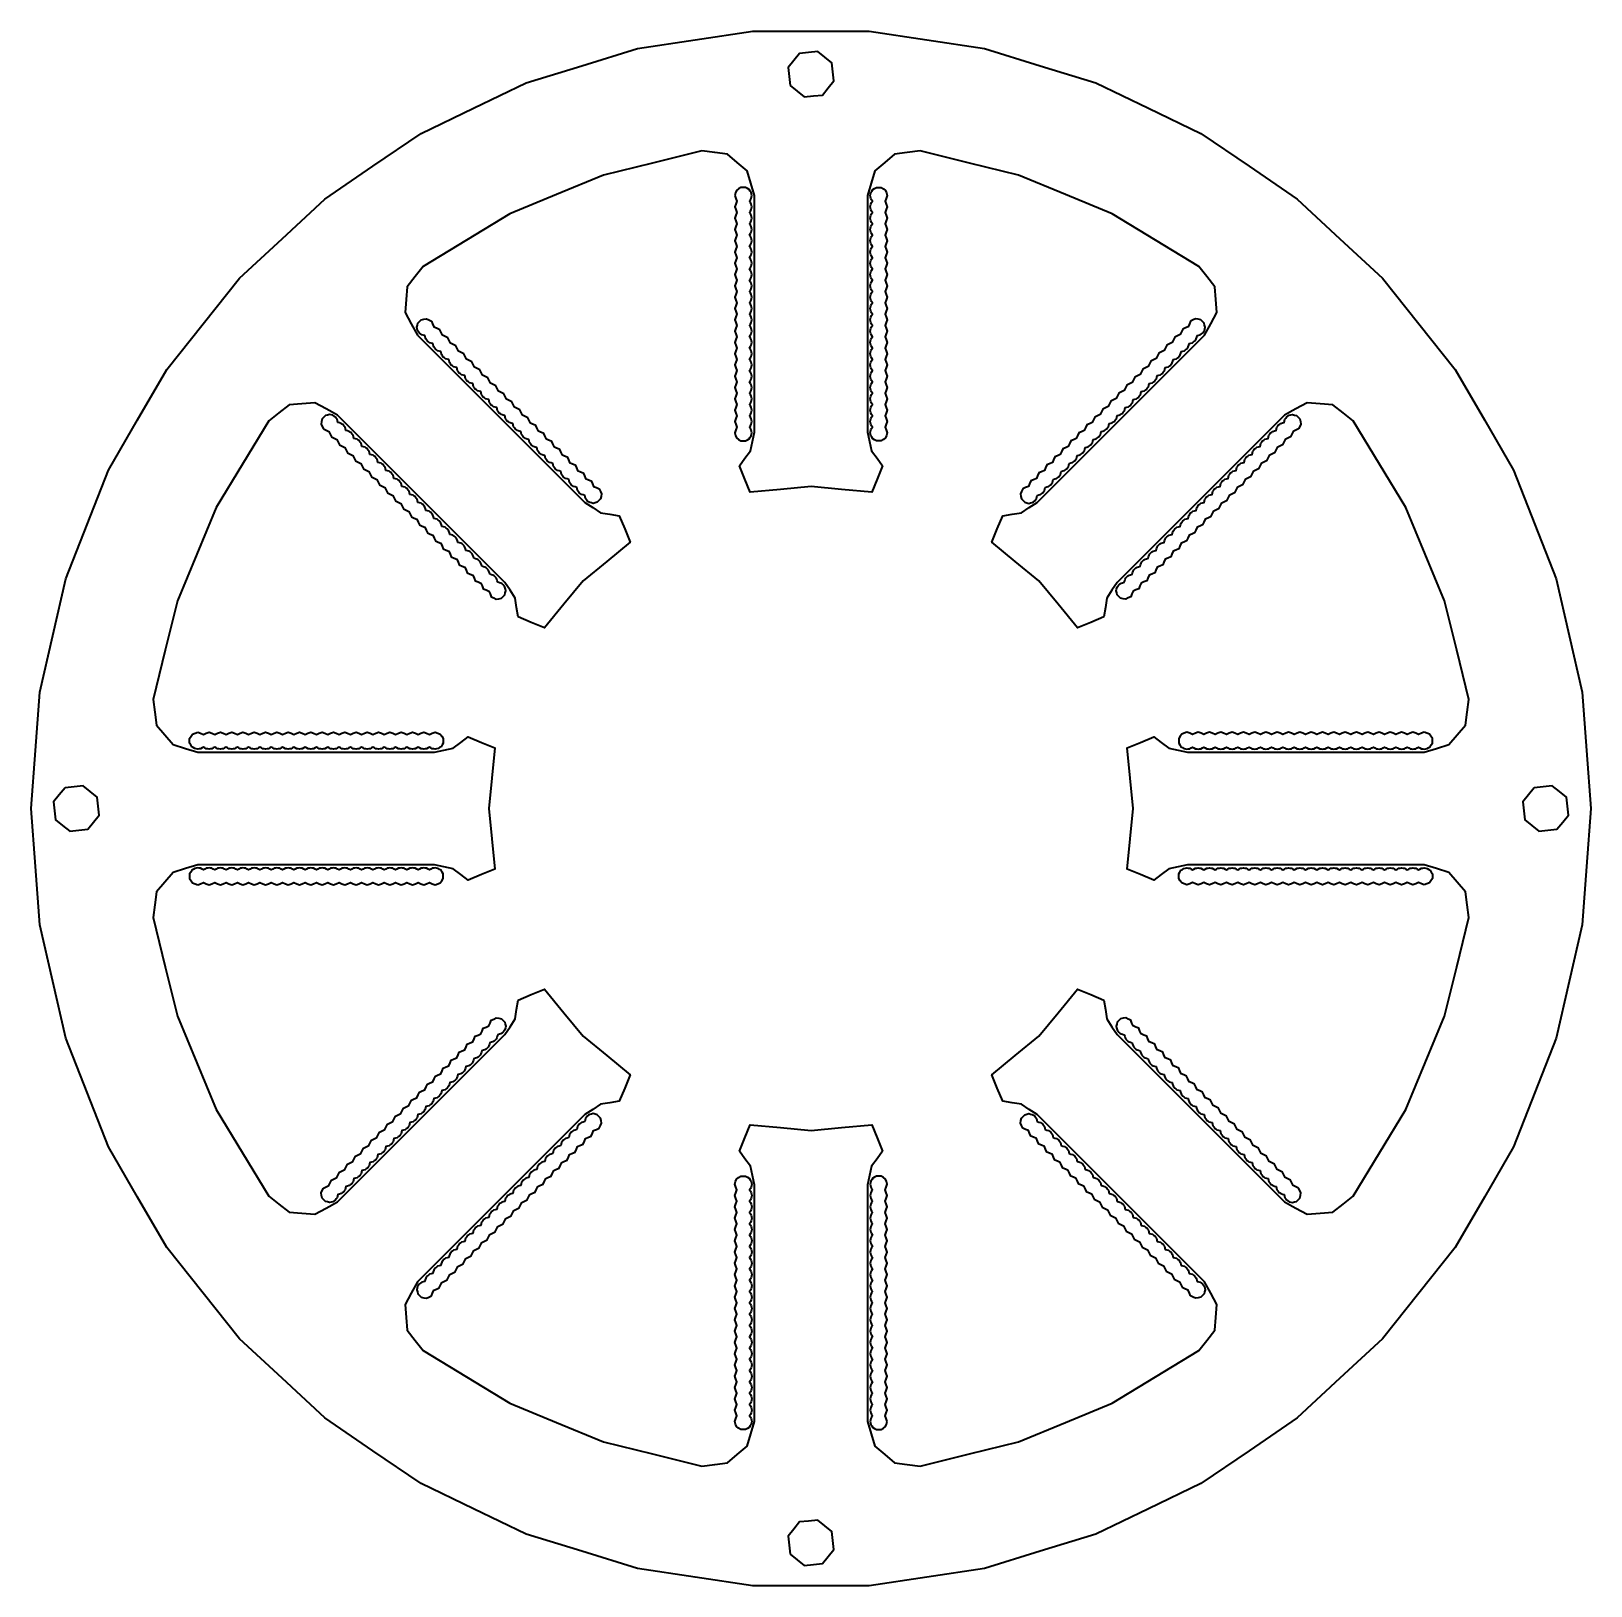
# Model space of a CAD drawing. Extents: x -69 to 69, y -69 to 69.
import ezdxf

# ---------------------------------------------------------------- set-up
doc = ezdxf.new("R2010")
doc.units = 0

msp = doc.modelspace()

# ---------------------------------------------------------------- linework, layer by layer
at = {"color": 171, "lineweight": 35}
for points in [[(-69, 0), (-68.614662, 5.141958), (-68.229324, 10.283916), (-67.081924, 15.311011), (-65.934525, 20.338106), (-64.05069, 25.138042), (-62.166851, 29.937979), (-59.588661, 34.40353), (-57.010475, 38.869083), (-53.795525, 42.900501), (-50.580578, 46.931919), (-48.687988, 48.687988), (-46.80069, 50.439144), (-43.020798, 53.946373), (-38.760399, 56.851063), (-34.5, 59.755753), (-29.854265, 61.993019), (-25.20853, 64.230286), (-20.281239, 65.750153), (-15.353945, 67.270027), (-10.25516, 68.038544), (-5.156376, 68.80706), (0, 68.80706), (5.156376, 68.80706), (10.25516, 68.038544), (15.353945, 67.270027), (20.281239, 65.750153), (25.20853, 64.230286), (29.854265, 61.993019), (34.5, 59.755753), (38.760399, 56.851063), (43.020798, 53.946373), (46.80069, 50.439148), (50.580578, 46.931919), (53.795525, 42.900501), (57.010475, 38.869083), (59.588661, 34.40353), (62.166851, 29.937979), (64.05069, 25.138042), (65.934525, 20.338106), (67.081924, 15.311011), (68.229324, 10.283916), (68.614662, 5.141958), (69, 0), (68.614662, -5.141958), (68.229324, -10.283916), (67.081924, -15.311011), (65.934525, -20.338106), (64.05069, -25.138042), (62.166851, -29.937979), (59.588661, -34.40353), (57.010475, -38.869083), (53.795525, -42.900501), (50.580578, -46.931919), (48.687988, -48.687988), (46.80069, -50.439148), (43.020798, -53.946373), (38.760399, -56.851063), (34.5, -59.755753), (29.854265, -61.993019), (25.20853, -64.230286), (20.281239, -65.750153), (15.353945, -67.270027), (10.25516, -68.038544), (5.156376, -68.80706), (0, -68.80706), (-5.156376, -68.80706), (-10.25516, -68.038544), (-15.353945, -67.270027), (-20.281239, -65.750153), (-25.20853, -64.230286), (-29.854265, -61.993019), (-34.5, -59.755753), (-38.760399, -56.851063), (-43.020798, -53.946373), (-46.80069, -50.439148), (-50.580578, -46.931919), (-53.795525, -42.900501), (-57.010475, -38.869083), (-59.588661, -34.40353), (-62.166851, -29.937979), (-64.05069, -25.138042), (-65.934525, -20.338106), (-67.081924, -15.311011), (-68.229324, -10.283916), (-68.614662, -5.141958)], [(-1.842923, 63.993206), (-1.217078, 63.489075), (-0.591233, 62.984947), (0.20778, 63.071014), (1.006794, 63.157078), (1.510924, 63.782921), (2.015054, 64.408768), (1.928989, 65.207779), (1.842923, 66.00679), (1.217078, 66.510925), (0.591233, 67.015053), (-0.20778, 66.928986), (-1.006794, 66.842926), (-1.510924, 66.217079), (-2.015054, 65.591232), (-1.928989, 64.792221)], [(-34.83112, 41.902187), (-27.423031, 34.494099), (-20.014944, 27.086012), (-19.313572, 26.631573), (-18.612198, 26.177135), (-17.786356, 26.048981), (-16.960514, 25.920828), (-16.47751, 24.754753), (-15.994506, 23.588678), (-18.073524, 21.870611), (-20.152544, 20.152544), (-21.870611, 18.073524), (-23.588678, 15.994506), (-24.754753, 16.47751), (-25.920828, 16.960514), (-26.048981, 17.786356), (-26.177135, 18.612198), (-26.631573, 19.313572), (-27.086012, 20.014944), (-34.494099, 27.423031), (-41.902187, 34.83112), (-42.905334, 35.374207), (-43.908485, 35.917294), (-45.045357, 35.823647), (-46.182232, 35.729996), (-47.082993, 35.030075), (-47.983749, 34.330158), (-50.309059, 30.493835), (-52.634373, 26.657513), (-54.351101, 22.512962), (-56.067829, 18.368412), (-57.136276, 14.011478), (-58.204723, 9.654546), (-58.062706, 8.522696), (-57.920692, 7.390846), (-57.183022, 6.520736), (-56.445347, 5.650626), (-55.351994, 5.325313), (-54.25864, 5), (-43.782021, 5), (-33.305405, 5), (-32.488121, 5.174609), (-31.670841, 5.349219), (-30.996265, 5.842559), (-30.321688, 6.335899), (-29.155613, 5.852895), (-27.989538, 5.369891), (-28.24477, 2.684946), (-28.5, 0), (-28.24477, -2.684946), (-27.989538, -5.369891), (-29.155613, -5.852895), (-30.321688, -6.335899), (-30.996265, -5.842559), (-31.670841, -5.349219), (-32.488121, -5.174609), (-33.305405, -5), (-43.782021, -5), (-54.25864, -5), (-55.351994, -5.325313), (-56.445347, -5.650626), (-57.183022, -6.520736), (-57.920692, -7.390846), (-58.062706, -8.522696), (-58.204723, -9.654546), (-57.136276, -14.011478), (-56.067829, -18.368412), (-54.351101, -22.512962), (-52.634373, -26.657513), (-50.309059, -30.493835), (-47.983749, -34.330158), (-47.082993, -35.030075), (-46.182232, -35.729996), (-45.045357, -35.823647), (-43.908485, -35.917294), (-42.905334, -35.374207), (-41.902187, -34.83112), (-34.494099, -27.423031), (-27.086012, -20.014944), (-26.631573, -19.313572), (-26.177135, -18.612198), (-26.048981, -17.786356), (-25.920828, -16.960514), (-24.754753, -16.47751), (-23.588678, -15.994506), (-21.870611, -18.073524), (-20.152544, -20.152544), (-18.073524, -21.870611), (-15.994506, -23.588678), (-16.47751, -24.754753), (-16.960514, -25.920828), (-17.786356, -26.048981), (-18.612198, -26.177135), (-19.313572, -26.631573), (-20.014944, -27.086012), (-27.423031, -34.494099), (-34.83112, -41.902187), (-35.374207, -42.905334), (-35.917294, -43.908485), (-35.823647, -45.045357), (-35.729996, -46.182232), (-35.030075, -47.082993), (-34.330158, -47.983749), (-30.493835, -50.309059), (-26.657513, -52.634373), (-22.512962, -54.351101), (-18.368412, -56.067829), (-14.011478, -57.136276), (-9.654546, -58.204723), (-8.522696, -58.062706), (-7.390846, -57.920692), (-6.520736, -57.183022), (-5.650626, -56.445347), (-5.325313, -55.351994), (-5, -54.25864), (-5, -43.782021), (-5, -33.305405), (-5.174609, -32.488121), (-5.349219, -31.670841), (-5.842559, -30.996265), (-6.335899, -30.321688), (-5.852895, -29.155613), (-5.369891, -27.989538), (-2.684946, -28.24477), (0, -28.5), (2.684946, -28.24477), (5.369891, -27.989538), (5.852895, -29.155613), (6.335899, -30.321688), (5.842559, -30.996265), (5.349219, -31.670841), (5.174609, -32.488121), (5, -33.305405), (5, -43.782021), (5, -54.25864), (5.325313, -55.351994), (5.650626, -56.445347), (6.520736, -57.183022), (7.390846, -57.920692), (8.522696, -58.062706), (9.654546, -58.204723), (14.011478, -57.136276), (18.368412, -56.067829), (22.512962, -54.351101), (26.657513, -52.634373), (30.493835, -50.309059), (34.330158, -47.983749), (35.030075, -47.082993), (35.729996, -46.182232), (35.823647, -45.045357), (35.917294, -43.908485), (35.374207, -42.905334), (34.83112, -41.902187), (27.423031, -34.494099), (20.014944, -27.086012), (19.313572, -26.631573), (18.612198, -26.177135), (17.786356, -26.048981), (16.960514, -25.920828), (16.47751, -24.754753), (15.994506, -23.588678), (18.073524, -21.870611), (20.152544, -20.152544), (21.870611, -18.073524), (23.588678, -15.994506), (24.754753, -16.47751), (25.920828, -16.960514), (26.048981, -17.786356), (26.177135, -18.612198), (26.631573, -19.313572), (27.086012, -20.014944), (34.494099, -27.423031), (41.902187, -34.83112), (42.905334, -35.374207), (43.908485, -35.917294), (45.045357, -35.823647), (46.182232, -35.729996), (47.082993, -35.030075), (47.983749, -34.330158), (50.309059, -30.493835), (52.634373, -26.657513), (54.351101, -22.512962), (56.067829, -18.368412), (57.136276, -14.011478), (58.204723, -9.654546), (58.062706, -8.522696), (57.920692, -7.390846), (57.183022, -6.520736), (56.445347, -5.650626), (55.351994, -5.325313), (54.25864, -5), (43.782021, -5), (33.305405, -5), (32.488121, -5.174609), (31.670841, -5.349219), (30.996265, -5.842559), (30.321688, -6.335899), (29.155613, -5.852895), (27.989538, -5.369891), (28.24477, -2.684946), (28.5, 0), (28.24477, 2.684946), (27.989538, 5.369891), (29.155613, 5.852895), (30.321688, 6.335899), (30.996265, 5.842559), (31.670841, 5.349219), (32.488121, 5.174609), (33.305405, 5), (43.782021, 5), (54.25864, 5), (55.351994, 5.325313), (56.445347, 5.650626), (57.183022, 6.520736), (57.920692, 7.390846), (58.062706, 8.522696), (58.204723, 9.654546), (57.136276, 14.011478), (56.067829, 18.368412), (54.351101, 22.512962), (52.634373, 26.657513), (50.309059, 30.493835), (47.983749, 34.330158), (47.082993, 35.030075), (46.182232, 35.729996), (45.045357, 35.823647), (43.908485, 35.917294), (42.905334, 35.374207), (41.902187, 34.83112), (34.494099, 27.423031), (27.086012, 20.014944), (26.631573, 19.313572), (26.177135, 18.612198), (26.048981, 17.786356), (25.920828, 16.960514), (24.754753, 16.47751), (23.588678, 15.994506), (21.870611, 18.073524), (20.152544, 20.152544), (18.073524, 21.870611), (15.994506, 23.588678), (16.47751, 24.754753), (16.960514, 25.920828), (17.786356, 26.048981), (18.612198, 26.177135), (19.313572, 26.631573), (20.014944, 27.086012), (27.423031, 34.494099), (34.83112, 41.902187), (35.374207, 42.905334), (35.917294, 43.908485), (35.823647, 45.045357), (35.729996, 46.182232), (35.030075, 47.082993), (34.330158, 47.983749), (30.493835, 50.309059), (26.657513, 52.634373), (22.512962, 54.351101), (18.368412, 56.067829), (14.011478, 57.136276), (9.654546, 58.204723), (8.522696, 58.062706), (7.390846, 57.920692), (6.520736, 57.183022), (5.650626, 56.445347), (5.325313, 55.351994), (5, 54.25864), (5, 43.782021), (5, 33.305405), (5.174609, 32.488121), (5.349219, 31.670841), (5.842559, 30.996265), (6.335899, 30.321688), (5.852895, 29.155613), (5.369891, 27.989538), (2.684946, 28.24477), (0, 28.5), (-2.684946, 28.24477), (-5.369891, 27.989538), (-5.852895, 29.155613), (-6.335899, 30.321688), (-5.842559, 30.996265), (-5.349219, 31.670841), (-5.174609, 32.488121), (-5, 33.305405), (-5, 43.782021), (-5, 54.25864), (-5.325313, 55.351994), (-5.650626, 56.445347), (-6.520736, 57.183022), (-7.390846, 57.920692), (-8.522696, 58.062706), (-9.654546, 58.204723), (-14.011478, 57.136276), (-18.368412, 56.067829), (-22.512962, 54.351101), (-26.657513, 52.634373), (-30.493835, 50.309059), (-34.330158, 47.983749), (-35.030075, 47.082993), (-35.729996, 46.182232), (-35.823647, 45.045357), (-35.917294, 43.908485), (-35.374207, 42.905334)], [(-66.00679, 1.842923), (-66.510925, 1.217078), (-67.015053, 0.591233), (-66.928986, -0.20778), (-66.842926, -1.006794), (-66.217079, -1.510924), (-65.591232, -2.015054), (-64.792221, -1.928989), (-63.993206, -1.842923), (-63.489075, -1.217078), (-62.984947, -0.591233), (-63.071014, 0.20778), (-63.157078, 1.006794), (-63.782921, 1.510924), (-64.408768, 2.015054), (-65.207779, 1.928989)], [(63.993206, 1.842923), (63.489075, 1.217078), (62.984947, 0.591233), (63.071014, -0.20778), (63.157078, -1.006794), (63.782921, -1.510924), (64.408768, -2.015054), (65.207779, -1.928989), (66.00679, -1.842923), (66.510925, -1.217078), (67.015053, -0.591233), (66.928986, 0.20778), (66.842926, 1.006794), (66.217079, 1.510924), (65.591232, 2.015054), (64.792221, 1.928989)], [(-1.842923, -66.00679), (-1.217078, -66.510925), (-0.591233, -67.015053), (0.20778, -66.928986), (1.006794, -66.842926), (1.510924, -66.217079), (2.015054, -65.591232), (1.928989, -64.792221), (1.842923, -63.993206), (1.217078, -63.489075), (0.591233, -62.984947), (-0.20778, -63.071014), (-1.006794, -63.157078), (-1.510924, -63.782921), (-2.015054, -64.408768), (-1.928989, -65.207779)]]:
    msp.add_lwpolyline(points, close=True, dxfattribs=at)
at = {"color": 30, "lineweight": 35}
for points in [[(-6.75, 54.25864), (-6.654509, 54.00864), (-6.559017, 53.75864), (-6.654509, 53.50864), (-6.75, 53.25864), (-6.654509, 53.00864), (-6.559017, 52.75864), (-6.654509, 52.50864), (-6.75, 52.25864), (-6.654509, 52.00864), (-6.559017, 51.75864), (-6.654509, 51.50864), (-6.75, 51.25864), (-6.654509, 51.00864), (-6.559017, 50.75864), (-6.654509, 50.50864), (-6.75, 50.25864), (-6.654509, 50.00864), (-6.559017, 49.75864), (-6.654509, 49.50864), (-6.75, 49.25864), (-6.654509, 49.00864), (-6.559017, 48.75864), (-6.654509, 48.50864), (-6.75, 48.25864), (-6.654509, 48.00864), (-6.559017, 47.75864), (-6.654509, 47.50864), (-6.75, 47.25864), (-6.654509, 47.00864), (-6.559017, 46.75864), (-6.654509, 46.50864), (-6.75, 46.25864), (-6.654509, 46.00864), (-6.559017, 45.75864), (-6.654509, 45.50864), (-6.75, 45.25864), (-6.654509, 45.00864), (-6.559017, 44.75864), (-6.654509, 44.50864), (-6.75, 44.25864), (-6.654509, 44.00864), (-6.559017, 43.75864), (-6.654509, 43.50864), (-6.75, 43.25864), (-6.654509, 43.00864), (-6.559017, 42.75864), (-6.654509, 42.50864), (-6.75, 42.25864), (-6.654509, 42.00864), (-6.559017, 41.75864), (-6.654509, 41.50864), (-6.75, 41.25864), (-6.654509, 41.00864), (-6.559017, 40.75864), (-6.654509, 40.50864), (-6.75, 40.25864), (-6.654509, 40.00864), (-6.559017, 39.75864), (-6.654509, 39.50864), (-6.75, 39.25864), (-6.654509, 39.00864), (-6.559017, 38.75864), (-6.654509, 38.50864), (-6.75, 38.25864), (-6.654509, 38.00864), (-6.559017, 37.75864), (-6.654509, 37.50864), (-6.75, 37.25864), (-6.654509, 37.00864), (-6.559017, 36.75864), (-6.654509, 36.50864), (-6.75, 36.25864), (-6.654509, 36.00864), (-6.559017, 35.75864), (-6.654509, 35.50864), (-6.75, 35.25864), (-6.654509, 35.00864), (-6.559017, 34.75864), (-6.654509, 34.50864), (-6.75, 34.25864), (-6.654509, 34.00864), (-6.559017, 33.75864), (-6.654509, 33.50864), (-6.75, 33.25864), (-6.67111, 33.028545), (-6.592221, 32.79845), (-6.401111, 32.668545), (-6.21, 32.538639), (-6, 32.538639), (-5.79, 32.538639), (-5.630947, 32.63237), (-5.471893, 32.726097), (-5.385335, 32.859341), (-5.298777, 32.992584), (-5.274388, 33.12561), (-5.25, 33.25864), (-5.271094, 33.382637), (-5.292189, 33.506638), (-5.366586, 33.632637), (-5.440983, 33.75864), (-5.366586, 33.884644), (-5.292189, 34.010643), (-5.271094, 34.134644), (-5.25, 34.25864), (-5.271094, 34.382637), (-5.292189, 34.506638), (-5.366586, 34.632637), (-5.440983, 34.75864), (-5.366586, 34.884644), (-5.292189, 35.010643), (-5.271094, 35.134644), (-5.25, 35.25864), (-5.271094, 35.382637), (-5.292189, 35.506638), (-5.366586, 35.632637), (-5.440983, 35.75864), (-5.366586, 35.884644), (-5.292189, 36.010643), (-5.271094, 36.134644), (-5.25, 36.25864), (-5.271094, 36.382637), (-5.292189, 36.506638), (-5.366586, 36.632637), (-5.440983, 36.75864), (-5.366586, 36.884644), (-5.292189, 37.010643), (-5.271094, 37.134644), (-5.25, 37.25864), (-5.271094, 37.382637), (-5.292189, 37.506638), (-5.366586, 37.632637), (-5.440983, 37.75864), (-5.366586, 37.884644), (-5.292189, 38.010643), (-5.271094, 38.134644), (-5.25, 38.25864), (-5.271094, 38.382637), (-5.292189, 38.506638), (-5.366586, 38.632637), (-5.440983, 38.75864), (-5.366586, 38.884644), (-5.292189, 39.010643), (-5.271094, 39.134644), (-5.25, 39.25864), (-5.271094, 39.382637), (-5.292189, 39.506638), (-5.366586, 39.632637), (-5.440983, 39.75864), (-5.366586, 39.884644), (-5.292189, 40.010643), (-5.271094, 40.134644), (-5.25, 40.25864), (-5.271094, 40.382637), (-5.292189, 40.506638), (-5.366586, 40.632637), (-5.440983, 40.75864), (-5.366586, 40.884644), (-5.292189, 41.010643), (-5.271094, 41.134644), (-5.25, 41.25864), (-5.271094, 41.382637), (-5.292189, 41.506638), (-5.366586, 41.632637), (-5.440983, 41.75864), (-5.366586, 41.884644), (-5.292189, 42.010643), (-5.271094, 42.134644), (-5.25, 42.25864), (-5.271094, 42.382637), (-5.292189, 42.506638), (-5.366586, 42.632637), (-5.440983, 42.75864), (-5.366586, 42.884644), (-5.292189, 43.010643), (-5.271094, 43.134644), (-5.25, 43.25864), (-5.271094, 43.382637), (-5.292189, 43.506638), (-5.366586, 43.632637), (-5.440983, 43.75864), (-5.366586, 43.884644), (-5.292189, 44.010643), (-5.271094, 44.134644), (-5.25, 44.25864), (-5.271094, 44.382637), (-5.292189, 44.506638), (-5.366586, 44.632637), (-5.440983, 44.75864), (-5.366586, 44.884644), (-5.292189, 45.010643), (-5.271094, 45.134644), (-5.25, 45.25864), (-5.271094, 45.382637), (-5.292189, 45.506638), (-5.366586, 45.632637), (-5.440983, 45.75864), (-5.366586, 45.884644), (-5.292189, 46.010643), (-5.271094, 46.134644), (-5.25, 46.25864), (-5.271094, 46.382637), (-5.292189, 46.506638), (-5.366586, 46.632637), (-5.440983, 46.75864), (-5.366586, 46.884644), (-5.292189, 47.010643), (-5.271094, 47.134644), (-5.25, 47.25864), (-5.271094, 47.382637), (-5.292189, 47.506638), (-5.366586, 47.632637), (-5.440983, 47.75864), (-5.366586, 47.884644), (-5.292189, 48.010643), (-5.271094, 48.134644), (-5.25, 48.25864), (-5.271094, 48.382637), (-5.292189, 48.506638), (-5.366586, 48.632637), (-5.440983, 48.75864), (-5.366586, 48.884644), (-5.292189, 49.010643), (-5.271094, 49.134644), (-5.25, 49.25864), (-5.271094, 49.382637), (-5.292189, 49.506638), (-5.366586, 49.632637), (-5.440983, 49.75864), (-5.366586, 49.884644), (-5.292189, 50.010643), (-5.271094, 50.134644), (-5.25, 50.25864), (-5.271094, 50.382637), (-5.292189, 50.506638), (-5.366586, 50.632637), (-5.440983, 50.75864), (-5.366586, 50.884644), (-5.292189, 51.010643), (-5.271094, 51.134644), (-5.25, 51.25864), (-5.271094, 51.382637), (-5.292189, 51.506638), (-5.366586, 51.632637), (-5.440983, 51.75864), (-5.366586, 51.884644), (-5.292189, 52.010643), (-5.271094, 52.134644), (-5.25, 52.25864), (-5.271094, 52.382637), (-5.292189, 52.506638), (-5.366586, 52.632637), (-5.440983, 52.75864), (-5.366586, 52.884644), (-5.292189, 53.010643), (-5.271094, 53.134644), (-5.25, 53.25864), (-5.271094, 53.382637), (-5.292189, 53.506638), (-5.366586, 53.632637), (-5.440983, 53.75864), (-5.366586, 53.884644), (-5.292189, 54.010643), (-5.271094, 54.134644), (-5.25, 54.25864), (-5.274388, 54.39167), (-5.298777, 54.524696), (-5.385335, 54.65794), (-5.471893, 54.791183), (-5.630947, 54.884911), (-5.79, 54.978642), (-6, 54.978642), (-6.21, 54.978642), (-6.401111, 54.848736), (-6.592221, 54.71883), (-6.67111, 54.488735)], [(6.75, 54.25864), (6.654509, 54.00864), (6.559017, 53.75864), (6.654509, 53.50864), (6.75, 53.25864), (6.654509, 53.00864), (6.559017, 52.75864), (6.654509, 52.50864), (6.75, 52.25864), (6.654509, 52.00864), (6.559017, 51.75864), (6.654509, 51.50864), (6.75, 51.25864), (6.654509, 51.00864), (6.559017, 50.75864), (6.654509, 50.50864), (6.75, 50.25864), (6.654509, 50.00864), (6.559017, 49.75864), (6.654509, 49.50864), (6.75, 49.25864), (6.654509, 49.00864), (6.559017, 48.75864), (6.654509, 48.50864), (6.75, 48.25864), (6.654509, 48.00864), (6.559017, 47.75864), (6.654509, 47.50864), (6.75, 47.25864), (6.654509, 47.00864), (6.559017, 46.75864), (6.654509, 46.50864), (6.75, 46.25864), (6.654509, 46.00864), (6.559017, 45.75864), (6.654509, 45.50864), (6.75, 45.25864), (6.654509, 45.00864), (6.559017, 44.75864), (6.654509, 44.50864), (6.75, 44.25864), (6.654509, 44.00864), (6.559017, 43.75864), (6.654509, 43.50864), (6.75, 43.25864), (6.654509, 43.00864), (6.559017, 42.75864), (6.654509, 42.50864), (6.75, 42.25864), (6.654509, 42.00864), (6.559017, 41.75864), (6.654509, 41.50864), (6.75, 41.25864), (6.654509, 41.00864), (6.559017, 40.75864), (6.654509, 40.50864), (6.75, 40.25864), (6.654509, 40.00864), (6.559017, 39.75864), (6.654509, 39.50864), (6.75, 39.25864), (6.654509, 39.00864), (6.559017, 38.75864), (6.654509, 38.50864), (6.75, 38.25864), (6.654509, 38.00864), (6.559017, 37.75864), (6.654509, 37.50864), (6.75, 37.25864), (6.654509, 37.00864), (6.559017, 36.75864), (6.654509, 36.50864), (6.75, 36.25864), (6.654509, 36.00864), (6.559017, 35.75864), (6.654509, 35.50864), (6.75, 35.25864), (6.654509, 35.00864), (6.559017, 34.75864), (6.654509, 34.50864), (6.75, 34.25864), (6.654509, 34.00864), (6.559017, 33.75864), (6.654509, 33.50864), (6.75, 33.25864), (6.67111, 33.028545), (6.592221, 32.79845), (6.401111, 32.668545), (6.21, 32.538639), (6, 32.538639), (5.79, 32.538639), (5.630947, 32.63237), (5.471893, 32.726097), (5.385335, 32.859341), (5.298777, 32.992584), (5.274388, 33.12561), (5.25, 33.25864), (5.271094, 33.382637), (5.292189, 33.506638), (5.366586, 33.632637), (5.440983, 33.75864), (5.366586, 33.884644), (5.292189, 34.010643), (5.271094, 34.134644), (5.25, 34.25864), (5.271094, 34.382637), (5.292189, 34.506638), (5.366586, 34.632637), (5.440983, 34.75864), (5.366586, 34.884644), (5.292189, 35.010643), (5.271094, 35.134644), (5.25, 35.25864), (5.271094, 35.382637), (5.292189, 35.506638), (5.366586, 35.632637), (5.440983, 35.75864), (5.366586, 35.884644), (5.292189, 36.010643), (5.271094, 36.134644), (5.25, 36.25864), (5.271094, 36.382637), (5.292189, 36.506638), (5.366586, 36.632637), (5.440983, 36.75864), (5.366586, 36.884644), (5.292189, 37.010643), (5.271094, 37.134644), (5.25, 37.25864), (5.271094, 37.382637), (5.292189, 37.506638), (5.366586, 37.632637), (5.440983, 37.75864), (5.366586, 37.884644), (5.292189, 38.010643), (5.271094, 38.134644), (5.25, 38.25864), (5.271094, 38.382637), (5.292189, 38.506638), (5.366586, 38.632637), (5.440983, 38.75864), (5.366586, 38.884644), (5.292189, 39.010643), (5.271094, 39.134644), (5.25, 39.25864), (5.271094, 39.382637), (5.292189, 39.506638), (5.366586, 39.632637), (5.440983, 39.75864), (5.366586, 39.884644), (5.292189, 40.010643), (5.271094, 40.134644), (5.25, 40.25864), (5.271094, 40.382637), (5.292189, 40.506638), (5.366586, 40.632637), (5.440983, 40.75864), (5.366586, 40.884644), (5.292189, 41.010643), (5.271094, 41.134644), (5.25, 41.25864), (5.271094, 41.382637), (5.292189, 41.506638), (5.366586, 41.632637), (5.440983, 41.75864), (5.366586, 41.884644), (5.292189, 42.010643), (5.271094, 42.134644), (5.25, 42.25864), (5.271094, 42.382637), (5.292189, 42.506638), (5.366586, 42.632637), (5.440983, 42.75864), (5.366586, 42.884644), (5.292189, 43.010643), (5.271094, 43.134644), (5.25, 43.25864), (5.271094, 43.382637), (5.292189, 43.506638), (5.366586, 43.632637), (5.440983, 43.75864), (5.366586, 43.884644), (5.292189, 44.010643), (5.271094, 44.134644), (5.25, 44.25864), (5.271094, 44.382637), (5.292189, 44.506638), (5.366586, 44.632637), (5.440983, 44.75864), (5.366586, 44.884644), (5.292189, 45.010643), (5.271094, 45.134644), (5.25, 45.25864), (5.271094, 45.382637), (5.292189, 45.506638), (5.366586, 45.632637), (5.440983, 45.75864), (5.366586, 45.884644), (5.292189, 46.010643), (5.271094, 46.134644), (5.25, 46.25864), (5.271094, 46.382637), (5.292189, 46.506638), (5.366586, 46.632637), (5.440983, 46.75864), (5.366586, 46.884644), (5.292189, 47.010643), (5.271094, 47.134644), (5.25, 47.25864), (5.271094, 47.382637), (5.292189, 47.506638), (5.366586, 47.632637), (5.440983, 47.75864), (5.366586, 47.884644), (5.292189, 48.010643), (5.271094, 48.134644), (5.25, 48.25864), (5.271094, 48.382637), (5.292189, 48.506638), (5.366586, 48.632637), (5.440983, 48.75864), (5.366586, 48.884644), (5.292189, 49.010643), (5.271094, 49.134644), (5.25, 49.25864), (5.271094, 49.382637), (5.292189, 49.506638), (5.366586, 49.632637), (5.440983, 49.75864), (5.366586, 49.884644), (5.292189, 50.010643), (5.271094, 50.134644), (5.25, 50.25864), (5.271094, 50.382637), (5.292189, 50.506638), (5.366586, 50.632637), (5.440983, 50.75864), (5.366586, 50.884644), (5.292189, 51.010643), (5.271094, 51.134644), (5.25, 51.25864), (5.271094, 51.382637), (5.292189, 51.506638), (5.366586, 51.632637), (5.440983, 51.75864), (5.366586, 51.884644), (5.292189, 52.010643), (5.271094, 52.134644), (5.25, 52.25864), (5.271094, 52.382637), (5.292189, 52.506638), (5.366586, 52.632637), (5.440983, 52.75864), (5.366586, 52.884644), (5.292189, 53.010643), (5.271094, 53.134644), (5.25, 53.25864), (5.271094, 53.382637), (5.292189, 53.506638), (5.366586, 53.632637), (5.440983, 53.75864), (5.366586, 53.884644), (5.292189, 54.010643), (5.271094, 54.134644), (5.25, 54.25864), (5.274388, 54.39167), (5.298777, 54.524696), (5.385335, 54.65794), (5.471893, 54.791183), (5.630947, 54.884911), (5.79, 54.978642), (6, 54.978642), (6.21, 54.978642), (6.401111, 54.848736), (6.592221, 54.71883), (6.67111, 54.488735)], [(-33.593681, 43.139622), (-33.484428, 42.895325), (-33.375172, 42.651024), (-33.130875, 42.541771), (-32.886574, 42.432518), (-32.777321, 42.188217), (-32.668068, 41.943916), (-32.423767, 41.834663), (-32.179466, 41.72541), (-32.070213, 41.48111), (-31.96096, 41.236809), (-31.71666, 41.127556), (-31.472361, 41.018303), (-31.363106, 40.774002), (-31.253853, 40.529705), (-31.009554, 40.420448), (-30.765255, 40.311195), (-30.656002, 40.066895), (-30.546747, 39.822598), (-30.302448, 39.713341), (-30.058147, 39.604088), (-29.948895, 39.359787), (-29.83964, 39.11549), (-29.595341, 39.006237), (-29.35104, 38.896984), (-29.241787, 38.652683), (-29.132532, 38.408382), (-28.888233, 38.299129), (-28.643934, 38.189877), (-28.534679, 37.945576), (-28.425426, 37.701275), (-28.181126, 37.592022), (-27.936827, 37.482769), (-27.827572, 37.238472), (-27.718319, 36.994171), (-27.47402, 36.884918), (-27.229721, 36.775661), (-27.120468, 36.531364), (-27.011213, 36.287064), (-26.766914, 36.177811), (-26.522614, 36.068554), (-26.413361, 35.824257), (-26.304106, 35.579956), (-26.059807, 35.470703), (-25.815506, 35.36145), (-25.706253, 35.117149), (-25.596998, 34.872849), (-25.352699, 34.763596), (-25.1084, 34.654343), (-24.999146, 34.410042), (-24.889893, 34.165741), (-24.645592, 34.056488), (-24.401293, 33.947235), (-24.292038, 33.702934), (-24.182785, 33.458637), (-23.938486, 33.34938), (-23.694187, 33.240128), (-23.584934, 32.995827), (-23.475679, 32.75153), (-23.23138, 32.642273), (-22.98708, 32.53302), (-22.877827, 32.288719), (-22.768572, 32.044422), (-22.524273, 31.935169), (-22.279972, 31.825914), (-22.170719, 31.581615), (-22.061464, 31.337317), (-21.817165, 31.228062), (-21.572866, 31.118807), (-21.463612, 30.874508), (-21.354359, 30.630209), (-21.110058, 30.520954), (-20.865759, 30.411701), (-20.756504, 30.1674), (-20.647251, 29.923101), (-20.402952, 29.813847), (-20.158653, 29.704594), (-20.0494, 29.460295), (-19.940145, 29.215996), (-19.695847, 29.106743), (-19.451546, 28.997488), (-19.342293, 28.753189), (-19.233038, 28.508888), (-18.988739, 28.399635), (-18.744438, 28.29038), (-18.63752, 28.071896), (-18.530603, 27.853411), (-18.573881, 27.626419), (-18.617159, 27.399426), (-18.765652, 27.250935), (-18.914145, 27.102442), (-19.092888, 27.05625), (-19.271631, 27.010057), (-19.427055, 27.043068), (-19.582478, 27.07608), (-19.693789, 27.152901), (-19.805099, 27.229721), (-19.877865, 27.332317), (-19.950628, 27.434914), (-19.987118, 27.576616), (-20.023607, 27.718319), (-20.16531, 27.754808), (-20.307013, 27.791298), (-20.409609, 27.864063), (-20.512205, 27.936827), (-20.58497, 28.039423), (-20.657736, 28.142019), (-20.694225, 28.283722), (-20.730715, 28.425426), (-20.872417, 28.461916), (-21.01412, 28.498405), (-21.116716, 28.571171), (-21.219313, 28.643934), (-21.292076, 28.746531), (-21.364841, 28.849127), (-21.401331, 28.990829), (-21.43782, 29.132532), (-21.579525, 29.169022), (-21.721228, 29.205511), (-21.823824, 29.278275), (-21.92642, 29.35104), (-21.999184, 29.453636), (-22.071949, 29.556232), (-22.108438, 29.697937), (-22.144928, 29.83964), (-22.286631, 29.876129), (-22.428333, 29.912619), (-22.53093, 29.985382), (-22.633526, 30.058147), (-22.706291, 30.160744), (-22.779055, 30.26334), (-22.815544, 30.405045), (-22.852034, 30.546747), (-22.993736, 30.583237), (-23.135441, 30.619724), (-23.238037, 30.69249), (-23.340633, 30.765255), (-23.413399, 30.867851), (-23.486162, 30.970448), (-23.522652, 31.11215), (-23.559141, 31.253853), (-23.700844, 31.290342), (-23.842546, 31.326832), (-23.945143, 31.399597), (-24.047739, 31.472361), (-24.120504, 31.574957), (-24.19327, 31.677553), (-24.229759, 31.819256), (-24.266249, 31.96096), (-24.407951, 31.99745), (-24.549654, 32.033939), (-24.65225, 32.106705), (-24.754847, 32.179466), (-24.82761, 32.282063), (-24.900375, 32.384659), (-24.936865, 32.526363), (-24.973354, 32.668068), (-25.115059, 32.704559), (-25.256762, 32.741047), (-25.359358, 32.813812), (-25.461954, 32.886574), (-25.534718, 32.98917), (-25.607483, 33.091766), (-25.643972, 33.233467), (-25.680462, 33.375172), (-25.822165, 33.411659), (-25.963867, 33.448151), (-26.066463, 33.520916), (-26.16906, 33.593681), (-26.241825, 33.696278), (-26.314589, 33.798874), (-26.351078, 33.940575), (-26.387568, 34.082279), (-26.52927, 34.118767), (-26.670975, 34.155258), (-26.773571, 34.228024), (-26.876167, 34.300789), (-26.948933, 34.403385), (-27.021696, 34.505981), (-27.058186, 34.647682), (-27.094675, 34.789387), (-27.236378, 34.825874), (-27.37808, 34.862366), (-27.480677, 34.935131), (-27.583273, 35.007896), (-27.656038, 35.110493), (-27.728804, 35.213089), (-27.765293, 35.35479), (-27.801783, 35.496494), (-27.943485, 35.532982), (-28.085188, 35.569473), (-28.187784, 35.642235), (-28.29038, 35.715), (-28.363144, 35.817596), (-28.435909, 35.920193), (-28.472399, 36.061897), (-28.508888, 36.203602), (-28.650593, 36.240089), (-28.792295, 36.276581), (-28.894892, 36.349342), (-28.997488, 36.422108), (-29.070251, 36.524704), (-29.143017, 36.6273), (-29.179506, 36.769005), (-29.215996, 36.910706), (-29.357698, 36.947197), (-29.499401, 36.983685), (-29.601997, 37.05645), (-29.704594, 37.129215), (-29.777359, 37.231812), (-29.850122, 37.334408), (-29.886612, 37.476112), (-29.923101, 37.617813), (-30.064804, 37.654305), (-30.206509, 37.690792), (-30.309105, 37.763557), (-30.411701, 37.836323), (-30.484467, 37.938919), (-30.55723, 38.041515), (-30.593719, 38.18322), (-30.630209, 38.324921), (-30.771912, 38.361412), (-30.913614, 38.3979), (-31.016211, 38.470665), (-31.118807, 38.54343), (-31.191572, 38.646027), (-31.264338, 38.748623), (-31.300827, 38.890327), (-31.337317, 39.032028), (-31.479019, 39.06852), (-31.620722, 39.105007), (-31.723318, 39.177773), (-31.825914, 39.250534), (-31.898678, 39.35313), (-31.971443, 39.455727), (-32.007935, 39.597431), (-32.044422, 39.739136), (-32.186127, 39.775627), (-32.327827, 39.812115), (-32.430424, 39.88488), (-32.53302, 39.957642), (-32.605785, 40.060238), (-32.678551, 40.162834), (-32.715042, 40.304535), (-32.75153, 40.446239), (-32.893234, 40.482727), (-33.034935, 40.519218), (-33.137531, 40.591984), (-33.240128, 40.664749), (-33.312893, 40.767345), (-33.385658, 40.869942), (-33.42215, 41.011642), (-33.458637, 41.153347), (-33.600342, 41.189835), (-33.742043, 41.226326), (-33.844639, 41.299091), (-33.947235, 41.371857), (-34.02, 41.474453), (-34.092766, 41.577049), (-34.129253, 41.71875), (-34.165741, 41.860455), (-34.307446, 41.896942), (-34.44915, 41.933434), (-34.551746, 42.006199), (-34.654343, 42.078964), (-34.731163, 42.190277), (-34.807983, 42.301586), (-34.840996, 42.457008), (-34.874004, 42.612431), (-34.827812, 42.791176), (-34.78162, 42.969917), (-34.633125, 43.118408), (-34.484634, 43.266903), (-34.257645, 43.310181), (-34.030651, 43.353458), (-33.812164, 43.24654)], [(33.593681, 43.139622), (33.484428, 42.895325), (33.375172, 42.651024), (33.130875, 42.541771), (32.886574, 42.432518), (32.777321, 42.188217), (32.668068, 41.943916), (32.423767, 41.834663), (32.179466, 41.72541), (32.070213, 41.48111), (31.96096, 41.236809), (31.71666, 41.127556), (31.472361, 41.018303), (31.363106, 40.774002), (31.253853, 40.529705), (31.009554, 40.420448), (30.765255, 40.311195), (30.656002, 40.066895), (30.546747, 39.822598), (30.302448, 39.713341), (30.058147, 39.604088), (29.948895, 39.359787), (29.83964, 39.11549), (29.595341, 39.006237), (29.35104, 38.896984), (29.241787, 38.652683), (29.132532, 38.408382), (28.888233, 38.299129), (28.643934, 38.189877), (28.534679, 37.945576), (28.425426, 37.701275), (28.181126, 37.592022), (27.936827, 37.482769), (27.827572, 37.238472), (27.718319, 36.994171), (27.47402, 36.884918), (27.229721, 36.775661), (27.120468, 36.531364), (27.011213, 36.287064), (26.766914, 36.177811), (26.522614, 36.068554), (26.413361, 35.824257), (26.304106, 35.579956), (26.059807, 35.470703), (25.815506, 35.36145), (25.706253, 35.117149), (25.596998, 34.872849), (25.352699, 34.763596), (25.1084, 34.654343), (24.999146, 34.410042), (24.889893, 34.165741), (24.645592, 34.056488), (24.401293, 33.947235), (24.292038, 33.702934), (24.182785, 33.458637), (23.938486, 33.34938), (23.694187, 33.240128), (23.584934, 32.995827), (23.475679, 32.75153), (23.23138, 32.642273), (22.98708, 32.53302), (22.877827, 32.288719), (22.768572, 32.044422), (22.524273, 31.935169), (22.279972, 31.825914), (22.170719, 31.581615), (22.061464, 31.337317), (21.817165, 31.228062), (21.572866, 31.118807), (21.463612, 30.874508), (21.354359, 30.630209), (21.110058, 30.520954), (20.865759, 30.411701), (20.756504, 30.1674), (20.647251, 29.923101), (20.402952, 29.813847), (20.158653, 29.704594), (20.0494, 29.460295), (19.940145, 29.215996), (19.695847, 29.106743), (19.451546, 28.997488), (19.342293, 28.753189), (19.233038, 28.508888), (18.988739, 28.399635), (18.744438, 28.29038), (18.63752, 28.071896), (18.530603, 27.853411), (18.573881, 27.626419), (18.617159, 27.399426), (18.765652, 27.250935), (18.914145, 27.102442), (19.092888, 27.05625), (19.271631, 27.010057), (19.427055, 27.043068), (19.582478, 27.07608), (19.693789, 27.152901), (19.805099, 27.229721), (19.877865, 27.332317), (19.950628, 27.434914), (19.987118, 27.576616), (20.023607, 27.718319), (20.16531, 27.754808), (20.307013, 27.791298), (20.409609, 27.864063), (20.512205, 27.936827), (20.58497, 28.039423), (20.657736, 28.142019), (20.694225, 28.283722), (20.730715, 28.425426), (20.872417, 28.461916), (21.01412, 28.498405), (21.116716, 28.571171), (21.219313, 28.643934), (21.292076, 28.746531), (21.364841, 28.849127), (21.401331, 28.990829), (21.43782, 29.132532), (21.579525, 29.169022), (21.721228, 29.205511), (21.823824, 29.278275), (21.92642, 29.35104), (21.999184, 29.453636), (22.071949, 29.556232), (22.108438, 29.697937), (22.144928, 29.83964), (22.286631, 29.876129), (22.428333, 29.912619), (22.53093, 29.985382), (22.633526, 30.058147), (22.706291, 30.160744), (22.779055, 30.26334), (22.815544, 30.405045), (22.852034, 30.546747), (22.993736, 30.583237), (23.135441, 30.619724), (23.238037, 30.69249), (23.340633, 30.765255), (23.413399, 30.867851), (23.486162, 30.970448), (23.522652, 31.11215), (23.559141, 31.253853), (23.700844, 31.290342), (23.842546, 31.326832), (23.945143, 31.399597), (24.047739, 31.472361), (24.120504, 31.574957), (24.19327, 31.677553), (24.229759, 31.819256), (24.266249, 31.96096), (24.407951, 31.99745), (24.549654, 32.033939), (24.65225, 32.106705), (24.754847, 32.179466), (24.82761, 32.282063), (24.900375, 32.384659), (24.936865, 32.526363), (24.973354, 32.668068), (25.115059, 32.704559), (25.256762, 32.741047), (25.359358, 32.813812), (25.461954, 32.886574), (25.534718, 32.98917), (25.607483, 33.091766), (25.643972, 33.233467), (25.680462, 33.375172), (25.822165, 33.411659), (25.963867, 33.448151), (26.066463, 33.520916), (26.16906, 33.593681), (26.241825, 33.696278), (26.314589, 33.798874), (26.351078, 33.940575), (26.387568, 34.082279), (26.52927, 34.118767), (26.670975, 34.155258), (26.773571, 34.228024), (26.876167, 34.300789), (26.948933, 34.403385), (27.021696, 34.505981), (27.058186, 34.647682), (27.094675, 34.789387), (27.236378, 34.825874), (27.37808, 34.862366), (27.480677, 34.935131), (27.583273, 35.007896), (27.656038, 35.110493), (27.728804, 35.213089), (27.765293, 35.35479), (27.801783, 35.496494), (27.943485, 35.532982), (28.085188, 35.569473), (28.187784, 35.642235), (28.29038, 35.715), (28.363144, 35.817596), (28.435909, 35.920193), (28.472399, 36.061897), (28.508888, 36.203602), (28.650593, 36.240089), (28.792295, 36.276581), (28.894892, 36.349342), (28.997488, 36.422108), (29.070251, 36.524704), (29.143017, 36.6273), (29.179506, 36.769005), (29.215996, 36.910706), (29.357698, 36.947197), (29.499401, 36.983685), (29.601997, 37.05645), (29.704594, 37.129215), (29.777359, 37.231812), (29.850122, 37.334408), (29.886612, 37.476112), (29.923101, 37.617813), (30.064804, 37.654305), (30.206509, 37.690792), (30.309105, 37.763557), (30.411701, 37.836323), (30.484467, 37.938919), (30.55723, 38.041515), (30.593719, 38.18322), (30.630209, 38.324921), (30.771912, 38.361412), (30.913614, 38.3979), (31.016211, 38.470665), (31.118807, 38.54343), (31.191572, 38.646027), (31.264338, 38.748623), (31.300827, 38.890327), (31.337317, 39.032028), (31.479019, 39.06852), (31.620722, 39.105007), (31.723318, 39.177773), (31.825914, 39.250534), (31.898678, 39.35313), (31.971443, 39.455727), (32.007935, 39.597431), (32.044422, 39.739136), (32.186127, 39.775627), (32.327827, 39.812115), (32.430424, 39.88488), (32.53302, 39.957642), (32.605785, 40.060238), (32.678551, 40.162834), (32.715042, 40.304535), (32.75153, 40.446239), (32.893234, 40.482727), (33.034935, 40.519218), (33.137531, 40.591984), (33.240128, 40.664749), (33.312893, 40.767345), (33.385658, 40.869942), (33.42215, 41.011642), (33.458637, 41.153347), (33.600342, 41.189835), (33.742043, 41.226326), (33.844639, 41.299091), (33.947235, 41.371857), (34.02, 41.474453), (34.092766, 41.577049), (34.129253, 41.71875), (34.165741, 41.860455), (34.307446, 41.896942), (34.44915, 41.933434), (34.551746, 42.006199), (34.654343, 42.078964), (34.731163, 42.190277), (34.807983, 42.301586), (34.840996, 42.457008), (34.874004, 42.612431), (34.827812, 42.791176), (34.78162, 42.969917), (34.633125, 43.118408), (34.484634, 43.266903), (34.257645, 43.310181), (34.030651, 43.353458), (33.812164, 43.24654)], [(-43.139622, 33.593681), (-42.895325, 33.484428), (-42.651024, 33.375172), (-42.541771, 33.130875), (-42.432518, 32.886574), (-42.188217, 32.777321), (-41.943916, 32.668068), (-41.834663, 32.423767), (-41.72541, 32.179466), (-41.48111, 32.070213), (-41.236809, 31.96096), (-41.127556, 31.71666), (-41.018303, 31.472361), (-40.774002, 31.363106), (-40.529705, 31.253853), (-40.420448, 31.009554), (-40.311195, 30.765255), (-40.066895, 30.656002), (-39.822598, 30.546747), (-39.713341, 30.302448), (-39.604088, 30.058147), (-39.359787, 29.948895), (-39.11549, 29.83964), (-39.006237, 29.595341), (-38.896984, 29.35104), (-38.652683, 29.241787), (-38.408382, 29.132532), (-38.299129, 28.888233), (-38.189877, 28.643934), (-37.945576, 28.534679), (-37.701275, 28.425426), (-37.592022, 28.181126), (-37.482769, 27.936827), (-37.238472, 27.827572), (-36.994171, 27.718319), (-36.884918, 27.47402), (-36.775661, 27.229721), (-36.531364, 27.120468), (-36.287064, 27.011213), (-36.177811, 26.766914), (-36.068554, 26.522614), (-35.824257, 26.413361), (-35.579956, 26.304106), (-35.470703, 26.059807), (-35.36145, 25.815506), (-35.117149, 25.706253), (-34.872849, 25.596998), (-34.763596, 25.352699), (-34.654343, 25.1084), (-34.410042, 24.999146), (-34.165741, 24.889893), (-34.056488, 24.645592), (-33.947235, 24.401293), (-33.702934, 24.292038), (-33.458637, 24.182785), (-33.34938, 23.938486), (-33.240128, 23.694187), (-32.995827, 23.584934), (-32.75153, 23.475679), (-32.642273, 23.23138), (-32.53302, 22.98708), (-32.288719, 22.877827), (-32.044422, 22.768572), (-31.935169, 22.524273), (-31.825914, 22.279972), (-31.581615, 22.170719), (-31.337317, 22.061464), (-31.228062, 21.817165), (-31.118807, 21.572866), (-30.874508, 21.463612), (-30.630209, 21.354359), (-30.520954, 21.110058), (-30.411701, 20.865759), (-30.1674, 20.756504), (-29.923101, 20.647251), (-29.813847, 20.402952), (-29.704594, 20.158653), (-29.460295, 20.0494), (-29.215996, 19.940145), (-29.106743, 19.695847), (-28.997488, 19.451546), (-28.753189, 19.342293), (-28.508888, 19.233038), (-28.399635, 18.988739), (-28.29038, 18.744438), (-28.071896, 18.63752), (-27.853411, 18.530603), (-27.626419, 18.573881), (-27.399426, 18.617159), (-27.250935, 18.765652), (-27.102442, 18.914145), (-27.05625, 19.092888), (-27.010057, 19.271631), (-27.043068, 19.427055), (-27.07608, 19.582478), (-27.152901, 19.693789), (-27.229721, 19.805099), (-27.332317, 19.877865), (-27.434914, 19.950628), (-27.576616, 19.987118), (-27.718319, 20.023607), (-27.754808, 20.16531), (-27.791298, 20.307013), (-27.864063, 20.409609), (-27.936827, 20.512205), (-28.039423, 20.58497), (-28.142019, 20.657736), (-28.283722, 20.694225), (-28.425426, 20.730715), (-28.461916, 20.872417), (-28.498405, 21.01412), (-28.571171, 21.116716), (-28.643934, 21.219313), (-28.746531, 21.292076), (-28.849127, 21.364841), (-28.990829, 21.401331), (-29.132532, 21.43782), (-29.169022, 21.579525), (-29.205511, 21.721228), (-29.278275, 21.823824), (-29.35104, 21.92642), (-29.453636, 21.999184), (-29.556232, 22.071949), (-29.697937, 22.108438), (-29.83964, 22.144928), (-29.876129, 22.286631), (-29.912619, 22.428333), (-29.985382, 22.53093), (-30.058147, 22.633526), (-30.160744, 22.706291), (-30.26334, 22.779055), (-30.405045, 22.815544), (-30.546747, 22.852034), (-30.583237, 22.993736), (-30.619724, 23.135441), (-30.69249, 23.238037), (-30.765255, 23.340633), (-30.867851, 23.413399), (-30.970448, 23.486162), (-31.11215, 23.522652), (-31.253853, 23.559141), (-31.290342, 23.700844), (-31.326832, 23.842546), (-31.399597, 23.945143), (-31.472361, 24.047739), (-31.574957, 24.120504), (-31.677553, 24.19327), (-31.819256, 24.229759), (-31.96096, 24.266249), (-31.99745, 24.407951), (-32.033939, 24.549654), (-32.106705, 24.65225), (-32.179466, 24.754847), (-32.282063, 24.82761), (-32.384659, 24.900375), (-32.526363, 24.936865), (-32.668068, 24.973354), (-32.704559, 25.115059), (-32.741047, 25.256762), (-32.813812, 25.359358), (-32.886574, 25.461954), (-32.98917, 25.534718), (-33.091766, 25.607483), (-33.233467, 25.643972), (-33.375172, 25.680462), (-33.411659, 25.822165), (-33.448151, 25.963867), (-33.520916, 26.066463), (-33.593681, 26.16906), (-33.696278, 26.241825), (-33.798874, 26.314589), (-33.940575, 26.351078), (-34.082279, 26.387568), (-34.118767, 26.52927), (-34.155258, 26.670975), (-34.228024, 26.773571), (-34.300789, 26.876167), (-34.403385, 26.948933), (-34.505981, 27.021696), (-34.647682, 27.058186), (-34.789387, 27.094675), (-34.825874, 27.236378), (-34.862366, 27.37808), (-34.935131, 27.480677), (-35.007896, 27.583273), (-35.110493, 27.656038), (-35.213089, 27.728804), (-35.35479, 27.765293), (-35.496494, 27.801783), (-35.532982, 27.943485), (-35.569473, 28.085188), (-35.642235, 28.187784), (-35.715, 28.29038), (-35.817596, 28.363144), (-35.920193, 28.435909), (-36.061897, 28.472399), (-36.203602, 28.508888), (-36.240089, 28.650593), (-36.276581, 28.792295), (-36.349342, 28.894892), (-36.422108, 28.997488), (-36.524704, 29.070251), (-36.6273, 29.143017), (-36.769005, 29.179506), (-36.910706, 29.215996), (-36.947197, 29.357698), (-36.983685, 29.499401), (-37.05645, 29.601997), (-37.129215, 29.704594), (-37.231812, 29.777359), (-37.334408, 29.850122), (-37.476112, 29.886612), (-37.617813, 29.923101), (-37.654305, 30.064804), (-37.690792, 30.206509), (-37.763557, 30.309105), (-37.836323, 30.411701), (-37.938919, 30.484467), (-38.041515, 30.55723), (-38.18322, 30.593719), (-38.324921, 30.630209), (-38.361412, 30.771912), (-38.3979, 30.913614), (-38.470665, 31.016211), (-38.54343, 31.118807), (-38.646027, 31.191572), (-38.748623, 31.264338), (-38.890327, 31.300827), (-39.032028, 31.337317), (-39.06852, 31.479019), (-39.105007, 31.620722), (-39.177773, 31.723318), (-39.250534, 31.825914), (-39.35313, 31.898678), (-39.455727, 31.971443), (-39.597431, 32.007935), (-39.739136, 32.044422), (-39.775627, 32.186127), (-39.812115, 32.327827), (-39.88488, 32.430424), (-39.957642, 32.53302), (-40.060238, 32.605785), (-40.162834, 32.678551), (-40.304535, 32.715042), (-40.446239, 32.75153), (-40.482727, 32.893234), (-40.519218, 33.034935), (-40.591984, 33.137531), (-40.664749, 33.240128), (-40.767345, 33.312893), (-40.869942, 33.385658), (-41.011642, 33.42215), (-41.153347, 33.458637), (-41.189835, 33.600342), (-41.226326, 33.742043), (-41.299091, 33.844639), (-41.371857, 33.947235), (-41.474453, 34.02), (-41.577049, 34.092766), (-41.71875, 34.129253), (-41.860455, 34.165741), (-41.896942, 34.307446), (-41.933434, 34.44915), (-42.006199, 34.551746), (-42.078964, 34.654343), (-42.190277, 34.731163), (-42.301586, 34.807983), (-42.457008, 34.840996), (-42.612431, 34.874004), (-42.791176, 34.827812), (-42.969917, 34.78162), (-43.118408, 34.633125), (-43.266903, 34.484634), (-43.310181, 34.257645), (-43.353458, 34.030651), (-43.24654, 33.812164)], [(43.139622, 33.593681), (42.895325, 33.484428), (42.651024, 33.375172), (42.541771, 33.130875), (42.432518, 32.886574), (42.188217, 32.777321), (41.943916, 32.668068), (41.834663, 32.423767), (41.72541, 32.179466), (41.48111, 32.070213), (41.236809, 31.96096), (41.127556, 31.71666), (41.018303, 31.472361), (40.774002, 31.363106), (40.529705, 31.253853), (40.420448, 31.009554), (40.311195, 30.765255), (40.066895, 30.656002), (39.822598, 30.546747), (39.713341, 30.302448), (39.604088, 30.058147), (39.359787, 29.948895), (39.11549, 29.83964), (39.006237, 29.595341), (38.896984, 29.35104), (38.652683, 29.241787), (38.408382, 29.132532), (38.299129, 28.888233), (38.189877, 28.643934), (37.945576, 28.534679), (37.701275, 28.425426), (37.592022, 28.181126), (37.482769, 27.936827), (37.238472, 27.827572), (36.994171, 27.718319), (36.884918, 27.47402), (36.775661, 27.229721), (36.531364, 27.120468), (36.287064, 27.011213), (36.177811, 26.766914), (36.068554, 26.522614), (35.824257, 26.413361), (35.579956, 26.304106), (35.470703, 26.059807), (35.36145, 25.815506), (35.117149, 25.706253), (34.872849, 25.596998), (34.763596, 25.352699), (34.654343, 25.1084), (34.410042, 24.999146), (34.165741, 24.889893), (34.056488, 24.645592), (33.947235, 24.401293), (33.702934, 24.292038), (33.458637, 24.182785), (33.34938, 23.938486), (33.240128, 23.694187), (32.995827, 23.584934), (32.75153, 23.475679), (32.642273, 23.23138), (32.53302, 22.98708), (32.288719, 22.877827), (32.044422, 22.768572), (31.935169, 22.524273), (31.825914, 22.279972), (31.581615, 22.170719), (31.337317, 22.061464), (31.228062, 21.817165), (31.118807, 21.572866), (30.874508, 21.463612), (30.630209, 21.354359), (30.520954, 21.110058), (30.411701, 20.865759), (30.1674, 20.756504), (29.923101, 20.647251), (29.813847, 20.402952), (29.704594, 20.158653), (29.460295, 20.0494), (29.215996, 19.940145), (29.106743, 19.695847), (28.997488, 19.451546), (28.753189, 19.342293), (28.508888, 19.233038), (28.399635, 18.988739), (28.29038, 18.744438), (28.071896, 18.63752), (27.853411, 18.530603), (27.626419, 18.573881), (27.399426, 18.617159), (27.250935, 18.765652), (27.102442, 18.914145), (27.05625, 19.092888), (27.010057, 19.271631), (27.043068, 19.427055), (27.07608, 19.582478), (27.152901, 19.693789), (27.229721, 19.805099), (27.332317, 19.877865), (27.434914, 19.950628), (27.576616, 19.987118), (27.718319, 20.023607), (27.754808, 20.16531), (27.791298, 20.307013), (27.864063, 20.409609), (27.936827, 20.512205), (28.039423, 20.58497), (28.142019, 20.657736), (28.283722, 20.694225), (28.425426, 20.730715), (28.461916, 20.872417), (28.498405, 21.01412), (28.571171, 21.116716), (28.643934, 21.219313), (28.746531, 21.292076), (28.849127, 21.364841), (28.990829, 21.401331), (29.132532, 21.43782), (29.169022, 21.579525), (29.205511, 21.721228), (29.278275, 21.823824), (29.35104, 21.92642), (29.453636, 21.999184), (29.556232, 22.071949), (29.697937, 22.108438), (29.83964, 22.144928), (29.876129, 22.286631), (29.912619, 22.428333), (29.985382, 22.53093), (30.058147, 22.633526), (30.160744, 22.706291), (30.26334, 22.779055), (30.405045, 22.815544), (30.546747, 22.852034), (30.583237, 22.993736), (30.619724, 23.135441), (30.69249, 23.238037), (30.765255, 23.340633), (30.867851, 23.413399), (30.970448, 23.486162), (31.11215, 23.522652), (31.253853, 23.559141), (31.290342, 23.700844), (31.326832, 23.842546), (31.399597, 23.945143), (31.472361, 24.047739), (31.574957, 24.120504), (31.677553, 24.19327), (31.819256, 24.229759), (31.96096, 24.266249), (31.99745, 24.407951), (32.033939, 24.549654), (32.106705, 24.65225), (32.179466, 24.754847), (32.282063, 24.82761), (32.384659, 24.900375), (32.526363, 24.936865), (32.668068, 24.973354), (32.704559, 25.115059), (32.741047, 25.256762), (32.813812, 25.359358), (32.886574, 25.461954), (32.98917, 25.534718), (33.091766, 25.607483), (33.233467, 25.643972), (33.375172, 25.680462), (33.411659, 25.822165), (33.448151, 25.963867), (33.520916, 26.066463), (33.593681, 26.16906), (33.696278, 26.241825), (33.798874, 26.314589), (33.940575, 26.351078), (34.082279, 26.387568), (34.118767, 26.52927), (34.155258, 26.670975), (34.228024, 26.773571), (34.300789, 26.876167), (34.403385, 26.948933), (34.505981, 27.021696), (34.647682, 27.058186), (34.789387, 27.094675), (34.825874, 27.236378), (34.862366, 27.37808), (34.935131, 27.480677), (35.007896, 27.583273), (35.110493, 27.656038), (35.213089, 27.728804), (35.35479, 27.765293), (35.496494, 27.801783), (35.532982, 27.943485), (35.569473, 28.085188), (35.642235, 28.187784), (35.715, 28.29038), (35.817596, 28.363144), (35.920193, 28.435909), (36.061897, 28.472399), (36.203602, 28.508888), (36.240089, 28.650593), (36.276581, 28.792295), (36.349342, 28.894892), (36.422108, 28.997488), (36.524704, 29.070251), (36.6273, 29.143017), (36.769005, 29.179506), (36.910706, 29.215996), (36.947197, 29.357698), (36.983685, 29.499401), (37.05645, 29.601997), (37.129215, 29.704594), (37.231812, 29.777359), (37.334408, 29.850122), (37.476112, 29.886612), (37.617813, 29.923101), (37.654305, 30.064804), (37.690792, 30.206509), (37.763557, 30.309105), (37.836323, 30.411701), (37.938919, 30.484467), (38.041515, 30.55723), (38.18322, 30.593719), (38.324921, 30.630209), (38.361412, 30.771912), (38.3979, 30.913614), (38.470665, 31.016211), (38.54343, 31.118807), (38.646027, 31.191572), (38.748623, 31.264338), (38.890327, 31.300827), (39.032028, 31.337317), (39.06852, 31.479019), (39.105007, 31.620722), (39.177773, 31.723318), (39.250534, 31.825914), (39.35313, 31.898678), (39.455727, 31.971443), (39.597431, 32.007935), (39.739136, 32.044422), (39.775627, 32.186127), (39.812115, 32.327827), (39.88488, 32.430424), (39.957642, 32.53302), (40.060238, 32.605785), (40.162834, 32.678551), (40.304535, 32.715042), (40.446239, 32.75153), (40.482727, 32.893234), (40.519218, 33.034935), (40.591984, 33.137531), (40.664749, 33.240128), (40.767345, 33.312893), (40.869942, 33.385658), (41.011642, 33.42215), (41.153347, 33.458637), (41.189835, 33.600342), (41.226326, 33.742043), (41.299091, 33.844639), (41.371857, 33.947235), (41.474453, 34.02), (41.577049, 34.092766), (41.71875, 34.129253), (41.860455, 34.165741), (41.896942, 34.307446), (41.933434, 34.44915), (42.006199, 34.551746), (42.078964, 34.654343), (42.190277, 34.731163), (42.301586, 34.807983), (42.457008, 34.840996), (42.612431, 34.874004), (42.791176, 34.827812), (42.969917, 34.78162), (43.118408, 34.633125), (43.266903, 34.484634), (43.310181, 34.257645), (43.353458, 34.030651), (43.24654, 33.812164)], [(-54.25864, 6.75), (-54.00864, 6.654509), (-53.75864, 6.559017), (-53.50864, 6.654509), (-53.25864, 6.75), (-53.00864, 6.654509), (-52.75864, 6.559017), (-52.50864, 6.654509), (-52.25864, 6.75), (-52.00864, 6.654509), (-51.75864, 6.559017), (-51.50864, 6.654509), (-51.25864, 6.75), (-51.00864, 6.654509), (-50.75864, 6.559017), (-50.50864, 6.654509), (-50.25864, 6.75), (-50.00864, 6.654509), (-49.75864, 6.559017), (-49.50864, 6.654509), (-49.25864, 6.75), (-49.00864, 6.654509), (-48.75864, 6.559017), (-48.50864, 6.654509), (-48.25864, 6.75), (-48.00864, 6.654509), (-47.75864, 6.559017), (-47.50864, 6.654509), (-47.25864, 6.75), (-47.00864, 6.654509), (-46.75864, 6.559017), (-46.50864, 6.654509), (-46.25864, 6.75), (-46.00864, 6.654509), (-45.75864, 6.559017), (-45.50864, 6.654509), (-45.25864, 6.75), (-45.00864, 6.654509), (-44.75864, 6.559017), (-44.50864, 6.654509), (-44.25864, 6.75), (-44.00864, 6.654509), (-43.75864, 6.559017), (-43.50864, 6.654509), (-43.25864, 6.75), (-43.00864, 6.654509), (-42.75864, 6.559017), (-42.50864, 6.654509), (-42.25864, 6.75), (-42.00864, 6.654509), (-41.75864, 6.559017), (-41.50864, 6.654509), (-41.25864, 6.75), (-41.00864, 6.654509), (-40.75864, 6.559017), (-40.50864, 6.654509), (-40.25864, 6.75), (-40.00864, 6.654509), (-39.75864, 6.559017), (-39.50864, 6.654509), (-39.25864, 6.75), (-39.00864, 6.654509), (-38.75864, 6.559017), (-38.50864, 6.654509), (-38.25864, 6.75), (-38.00864, 6.654509), (-37.75864, 6.559017), (-37.50864, 6.654509), (-37.25864, 6.75), (-37.00864, 6.654509), (-36.75864, 6.559017), (-36.50864, 6.654509), (-36.25864, 6.75), (-36.00864, 6.654509), (-35.75864, 6.559017), (-35.50864, 6.654509), (-35.25864, 6.75), (-35.00864, 6.654509), (-34.75864, 6.559017), (-34.50864, 6.654509), (-34.25864, 6.75), (-34.00864, 6.654509), (-33.75864, 6.559017), (-33.50864, 6.654509), (-33.25864, 6.75), (-33.028545, 6.67111), (-32.79845, 6.592221), (-32.668545, 6.401111), (-32.538639, 6.21), (-32.538639, 6), (-32.538639, 5.79), (-32.63237, 5.630947), (-32.726097, 5.471893), (-32.859341, 5.385335), (-32.992584, 5.298777), (-33.12561, 5.274388), (-33.25864, 5.25), (-33.382637, 5.271094), (-33.506638, 5.292189), (-33.632637, 5.366586), (-33.75864, 5.440983), (-33.884644, 5.366586), (-34.010643, 5.292189), (-34.134644, 5.271094), (-34.25864, 5.25), (-34.382637, 5.271094), (-34.506638, 5.292189), (-34.632637, 5.366586), (-34.75864, 5.440983), (-34.884644, 5.366586), (-35.010643, 5.292189), (-35.134644, 5.271094), (-35.25864, 5.25), (-35.382637, 5.271094), (-35.506638, 5.292189), (-35.632637, 5.366586), (-35.75864, 5.440983), (-35.884644, 5.366586), (-36.010643, 5.292189), (-36.134644, 5.271094), (-36.25864, 5.25), (-36.382637, 5.271094), (-36.506638, 5.292189), (-36.632637, 5.366586), (-36.75864, 5.440983), (-36.884644, 5.366586), (-37.010643, 5.292189), (-37.134644, 5.271094), (-37.25864, 5.25), (-37.382637, 5.271094), (-37.506638, 5.292189), (-37.632637, 5.366586), (-37.75864, 5.440983), (-37.884644, 5.366586), (-38.010643, 5.292189), (-38.134644, 5.271094), (-38.25864, 5.25), (-38.382637, 5.271094), (-38.506638, 5.292189), (-38.632637, 5.366586), (-38.75864, 5.440983), (-38.884644, 5.366586), (-39.010643, 5.292189), (-39.134644, 5.271094), (-39.25864, 5.25), (-39.382637, 5.271094), (-39.506638, 5.292189), (-39.632637, 5.366586), (-39.75864, 5.440983), (-39.884644, 5.366586), (-40.010643, 5.292189), (-40.134644, 5.271094), (-40.25864, 5.25), (-40.382637, 5.271094), (-40.506638, 5.292189), (-40.632637, 5.366586), (-40.75864, 5.440983), (-40.884644, 5.366586), (-41.010643, 5.292189), (-41.134644, 5.271094), (-41.25864, 5.25), (-41.382637, 5.271094), (-41.506638, 5.292189), (-41.632637, 5.366586), (-41.75864, 5.440983), (-41.884644, 5.366586), (-42.010643, 5.292189), (-42.134644, 5.271094), (-42.25864, 5.25), (-42.382637, 5.271094), (-42.506638, 5.292189), (-42.632637, 5.366586), (-42.75864, 5.440983), (-42.884644, 5.366586), (-43.010643, 5.292189), (-43.134644, 5.271094), (-43.25864, 5.25), (-43.382637, 5.271094), (-43.506638, 5.292189), (-43.632637, 5.366586), (-43.75864, 5.440983), (-43.884644, 5.366586), (-44.010643, 5.292189), (-44.134644, 5.271094), (-44.25864, 5.25), (-44.382637, 5.271094), (-44.506638, 5.292189), (-44.632637, 5.366586), (-44.75864, 5.440983), (-44.884644, 5.366586), (-45.010643, 5.292189), (-45.134644, 5.271094), (-45.25864, 5.25), (-45.382637, 5.271094), (-45.506638, 5.292189), (-45.632637, 5.366586), (-45.75864, 5.440983), (-45.884644, 5.366586), (-46.010643, 5.292189), (-46.134644, 5.271094), (-46.25864, 5.25), (-46.382637, 5.271094), (-46.506638, 5.292189), (-46.632637, 5.366586), (-46.75864, 5.440983), (-46.884644, 5.366586), (-47.010643, 5.292189), (-47.134644, 5.271094), (-47.25864, 5.25), (-47.382637, 5.271094), (-47.506638, 5.292189), (-47.632637, 5.366586), (-47.75864, 5.440983), (-47.884644, 5.366586), (-48.010643, 5.292189), (-48.134644, 5.271094), (-48.25864, 5.25), (-48.382637, 5.271094), (-48.506638, 5.292189), (-48.632637, 5.366586), (-48.75864, 5.440983), (-48.884644, 5.366586), (-49.010643, 5.292189), (-49.134644, 5.271094), (-49.25864, 5.25), (-49.382637, 5.271094), (-49.506638, 5.292189), (-49.632637, 5.366586), (-49.75864, 5.440983), (-49.884644, 5.366586), (-50.010643, 5.292189), (-50.134644, 5.271094), (-50.25864, 5.25), (-50.382637, 5.271094), (-50.506638, 5.292189), (-50.632637, 5.366586), (-50.75864, 5.440983), (-50.884644, 5.366586), (-51.010643, 5.292189), (-51.134644, 5.271094), (-51.25864, 5.25), (-51.382637, 5.271094), (-51.506638, 5.292189), (-51.632637, 5.366586), (-51.75864, 5.440983), (-51.884644, 5.366586), (-52.010643, 5.292189), (-52.134644, 5.271094), (-52.25864, 5.25), (-52.382637, 5.271094), (-52.506638, 5.292189), (-52.632637, 5.366586), (-52.75864, 5.440983), (-52.884644, 5.366586), (-53.010643, 5.292189), (-53.134644, 5.271094), (-53.25864, 5.25), (-53.382637, 5.271094), (-53.506638, 5.292189), (-53.632637, 5.366586), (-53.75864, 5.440983), (-53.884644, 5.366586), (-54.010643, 5.292189), (-54.134644, 5.271094), (-54.25864, 5.25), (-54.39167, 5.274388), (-54.524696, 5.298777), (-54.65794, 5.385335), (-54.791183, 5.471893), (-54.884911, 5.630947), (-54.978642, 5.79), (-54.978642, 6), (-54.978642, 6.21), (-54.848736, 6.401111), (-54.71883, 6.592221), (-54.488735, 6.67111)], [(54.25864, 6.75), (54.00864, 6.654509), (53.75864, 6.559017), (53.50864, 6.654509), (53.25864, 6.75), (53.00864, 6.654509), (52.75864, 6.559017), (52.50864, 6.654509), (52.25864, 6.75), (52.00864, 6.654509), (51.75864, 6.559017), (51.50864, 6.654509), (51.25864, 6.75), (51.00864, 6.654509), (50.75864, 6.559017), (50.50864, 6.654509), (50.25864, 6.75), (50.00864, 6.654509), (49.75864, 6.559017), (49.50864, 6.654509), (49.25864, 6.75), (49.00864, 6.654509), (48.75864, 6.559017), (48.50864, 6.654509), (48.25864, 6.75), (48.00864, 6.654509), (47.75864, 6.559017), (47.50864, 6.654509), (47.25864, 6.75), (47.00864, 6.654509), (46.75864, 6.559017), (46.50864, 6.654509), (46.25864, 6.75), (46.00864, 6.654509), (45.75864, 6.559017), (45.50864, 6.654509), (45.25864, 6.75), (45.00864, 6.654509), (44.75864, 6.559017), (44.50864, 6.654509), (44.25864, 6.75), (44.00864, 6.654509), (43.75864, 6.559017), (43.50864, 6.654509), (43.25864, 6.75), (43.00864, 6.654509), (42.75864, 6.559017), (42.50864, 6.654509), (42.25864, 6.75), (42.00864, 6.654509), (41.75864, 6.559017), (41.50864, 6.654509), (41.25864, 6.75), (41.00864, 6.654509), (40.75864, 6.559017), (40.50864, 6.654509), (40.25864, 6.75), (40.00864, 6.654509), (39.75864, 6.559017), (39.50864, 6.654509), (39.25864, 6.75), (39.00864, 6.654509), (38.75864, 6.559017), (38.50864, 6.654509), (38.25864, 6.75), (38.00864, 6.654509), (37.75864, 6.559017), (37.50864, 6.654509), (37.25864, 6.75), (37.00864, 6.654509), (36.75864, 6.559017), (36.50864, 6.654509), (36.25864, 6.75), (36.00864, 6.654509), (35.75864, 6.559017), (35.50864, 6.654509), (35.25864, 6.75), (35.00864, 6.654509), (34.75864, 6.559017), (34.50864, 6.654509), (34.25864, 6.75), (34.00864, 6.654509), (33.75864, 6.559017), (33.50864, 6.654509), (33.25864, 6.75), (33.028545, 6.67111), (32.79845, 6.592221), (32.668545, 6.401111), (32.538639, 6.21), (32.538639, 6), (32.538639, 5.79), (32.63237, 5.630947), (32.726097, 5.471893), (32.859341, 5.385335), (32.992584, 5.298777), (33.12561, 5.274388), (33.25864, 5.25), (33.382637, 5.271094), (33.506638, 5.292189), (33.632637, 5.366586), (33.75864, 5.440983), (33.884644, 5.366586), (34.010643, 5.292189), (34.134644, 5.271094), (34.25864, 5.25), (34.382637, 5.271094), (34.506638, 5.292189), (34.632637, 5.366586), (34.75864, 5.440983), (34.884644, 5.366586), (35.010643, 5.292189), (35.134644, 5.271094), (35.25864, 5.25), (35.382637, 5.271094), (35.506638, 5.292189), (35.632637, 5.366586), (35.75864, 5.440983), (35.884644, 5.366586), (36.010643, 5.292189), (36.134644, 5.271094), (36.25864, 5.25), (36.382637, 5.271094), (36.506638, 5.292189), (36.632637, 5.366586), (36.75864, 5.440983), (36.884644, 5.366586), (37.010643, 5.292189), (37.134644, 5.271094), (37.25864, 5.25), (37.382637, 5.271094), (37.506638, 5.292189), (37.632637, 5.366586), (37.75864, 5.440983), (37.884644, 5.366586), (38.010643, 5.292189), (38.134644, 5.271094), (38.25864, 5.25), (38.382637, 5.271094), (38.506638, 5.292189), (38.632637, 5.366586), (38.75864, 5.440983), (38.884644, 5.366586), (39.010643, 5.292189), (39.134644, 5.271094), (39.25864, 5.25), (39.382637, 5.271094), (39.506638, 5.292189), (39.632637, 5.366586), (39.75864, 5.440983), (39.884644, 5.366586), (40.010643, 5.292189), (40.134644, 5.271094), (40.25864, 5.25), (40.382637, 5.271094), (40.506638, 5.292189), (40.632637, 5.366586), (40.75864, 5.440983), (40.884644, 5.366586), (41.010643, 5.292189), (41.134644, 5.271094), (41.25864, 5.25), (41.382637, 5.271094), (41.506638, 5.292189), (41.632637, 5.366586), (41.75864, 5.440983), (41.884644, 5.366586), (42.010643, 5.292189), (42.134644, 5.271094), (42.25864, 5.25), (42.382637, 5.271094), (42.506638, 5.292189), (42.632637, 5.366586), (42.75864, 5.440983), (42.884644, 5.366586), (43.010643, 5.292189), (43.134644, 5.271094), (43.25864, 5.25), (43.382637, 5.271094), (43.506638, 5.292189), (43.632637, 5.366586), (43.75864, 5.440983), (43.884644, 5.366586), (44.010643, 5.292189), (44.134644, 5.271094), (44.25864, 5.25), (44.382637, 5.271094), (44.506638, 5.292189), (44.632637, 5.366586), (44.75864, 5.440983), (44.884644, 5.366586), (45.010643, 5.292189), (45.134644, 5.271094), (45.25864, 5.25), (45.382637, 5.271094), (45.506638, 5.292189), (45.632637, 5.366586), (45.75864, 5.440983), (45.884644, 5.366586), (46.010643, 5.292189), (46.134644, 5.271094), (46.25864, 5.25), (46.382637, 5.271094), (46.506638, 5.292189), (46.632637, 5.366586), (46.75864, 5.440983), (46.884644, 5.366586), (47.010643, 5.292189), (47.134644, 5.271094), (47.25864, 5.25), (47.382637, 5.271094), (47.506638, 5.292189), (47.632637, 5.366586), (47.75864, 5.440983), (47.884644, 5.366586), (48.010643, 5.292189), (48.134644, 5.271094), (48.25864, 5.25), (48.382637, 5.271094), (48.506638, 5.292189), (48.632637, 5.366586), (48.75864, 5.440983), (48.884644, 5.366586), (49.010643, 5.292189), (49.134644, 5.271094), (49.25864, 5.25), (49.382637, 5.271094), (49.506638, 5.292189), (49.632637, 5.366586), (49.75864, 5.440983), (49.884644, 5.366586), (50.010643, 5.292189), (50.134644, 5.271094), (50.25864, 5.25), (50.382637, 5.271094), (50.506638, 5.292189), (50.632637, 5.366586), (50.75864, 5.440983), (50.884644, 5.366586), (51.010643, 5.292189), (51.134644, 5.271094), (51.25864, 5.25), (51.382637, 5.271094), (51.506638, 5.292189), (51.632637, 5.366586), (51.75864, 5.440983), (51.884644, 5.366586), (52.010643, 5.292189), (52.134644, 5.271094), (52.25864, 5.25), (52.382637, 5.271094), (52.506638, 5.292189), (52.632637, 5.366586), (52.75864, 5.440983), (52.884644, 5.366586), (53.010643, 5.292189), (53.134644, 5.271094), (53.25864, 5.25), (53.382637, 5.271094), (53.506638, 5.292189), (53.632637, 5.366586), (53.75864, 5.440983), (53.884644, 5.366586), (54.010643, 5.292189), (54.134644, 5.271094), (54.25864, 5.25), (54.39167, 5.274388), (54.524696, 5.298777), (54.65794, 5.385335), (54.791183, 5.471893), (54.884911, 5.630947), (54.978642, 5.79), (54.978642, 6), (54.978642, 6.21), (54.848736, 6.401111), (54.71883, 6.592221), (54.488735, 6.67111)], [(-54.25864, -6.75), (-54.00864, -6.654509), (-53.75864, -6.559017), (-53.50864, -6.654509), (-53.25864, -6.75), (-53.00864, -6.654509), (-52.75864, -6.559017), (-52.50864, -6.654509), (-52.25864, -6.75), (-52.00864, -6.654509), (-51.75864, -6.559017), (-51.50864, -6.654509), (-51.25864, -6.75), (-51.00864, -6.654509), (-50.75864, -6.559017), (-50.50864, -6.654509), (-50.25864, -6.75), (-50.00864, -6.654509), (-49.75864, -6.559017), (-49.50864, -6.654509), (-49.25864, -6.75), (-49.00864, -6.654509), (-48.75864, -6.559017), (-48.50864, -6.654509), (-48.25864, -6.75), (-48.00864, -6.654509), (-47.75864, -6.559017), (-47.50864, -6.654509), (-47.25864, -6.75), (-47.00864, -6.654509), (-46.75864, -6.559017), (-46.50864, -6.654509), (-46.25864, -6.75), (-46.00864, -6.654509), (-45.75864, -6.559017), (-45.50864, -6.654509), (-45.25864, -6.75), (-45.00864, -6.654509), (-44.75864, -6.559017), (-44.50864, -6.654509), (-44.25864, -6.75), (-44.00864, -6.654509), (-43.75864, -6.559017), (-43.50864, -6.654509), (-43.25864, -6.75), (-43.00864, -6.654509), (-42.75864, -6.559017), (-42.50864, -6.654509), (-42.25864, -6.75), (-42.00864, -6.654509), (-41.75864, -6.559017), (-41.50864, -6.654509), (-41.25864, -6.75), (-41.00864, -6.654509), (-40.75864, -6.559017), (-40.50864, -6.654509), (-40.25864, -6.75), (-40.00864, -6.654509), (-39.75864, -6.559017), (-39.50864, -6.654509), (-39.25864, -6.75), (-39.00864, -6.654509), (-38.75864, -6.559017), (-38.50864, -6.654509), (-38.25864, -6.75), (-38.00864, -6.654509), (-37.75864, -6.559017), (-37.50864, -6.654509), (-37.25864, -6.75), (-37.00864, -6.654509), (-36.75864, -6.559017), (-36.50864, -6.654509), (-36.25864, -6.75), (-36.00864, -6.654509), (-35.75864, -6.559017), (-35.50864, -6.654509), (-35.25864, -6.75), (-35.00864, -6.654509), (-34.75864, -6.559017), (-34.50864, -6.654509), (-34.25864, -6.75), (-34.00864, -6.654509), (-33.75864, -6.559017), (-33.50864, -6.654509), (-33.25864, -6.75), (-33.028545, -6.67111), (-32.79845, -6.592221), (-32.668545, -6.401111), (-32.538639, -6.21), (-32.538639, -6), (-32.538639, -5.79), (-32.63237, -5.630947), (-32.726097, -5.471893), (-32.859341, -5.385335), (-32.992584, -5.298777), (-33.12561, -5.274388), (-33.25864, -5.25), (-33.382637, -5.271094), (-33.506638, -5.292189), (-33.632637, -5.366586), (-33.75864, -5.440983), (-33.884644, -5.366586), (-34.010643, -5.292189), (-34.134644, -5.271094), (-34.25864, -5.25), (-34.382637, -5.271094), (-34.506638, -5.292189), (-34.632637, -5.366586), (-34.75864, -5.440983), (-34.884644, -5.366586), (-35.010643, -5.292189), (-35.134644, -5.271094), (-35.25864, -5.25), (-35.382637, -5.271094), (-35.506638, -5.292189), (-35.632637, -5.366586), (-35.75864, -5.440983), (-35.884644, -5.366586), (-36.010643, -5.292189), (-36.134644, -5.271094), (-36.25864, -5.25), (-36.382637, -5.271094), (-36.506638, -5.292189), (-36.632637, -5.366586), (-36.75864, -5.440983), (-36.884644, -5.366586), (-37.010643, -5.292189), (-37.134644, -5.271094), (-37.25864, -5.25), (-37.382637, -5.271094), (-37.506638, -5.292189), (-37.632637, -5.366586), (-37.75864, -5.440983), (-37.884644, -5.366586), (-38.010643, -5.292189), (-38.134644, -5.271094), (-38.25864, -5.25), (-38.382637, -5.271094), (-38.506638, -5.292189), (-38.632637, -5.366586), (-38.75864, -5.440983), (-38.884644, -5.366586), (-39.010643, -5.292189), (-39.134644, -5.271094), (-39.25864, -5.25), (-39.382637, -5.271094), (-39.506638, -5.292189), (-39.632637, -5.366586), (-39.75864, -5.440983), (-39.884644, -5.366586), (-40.010643, -5.292189), (-40.134644, -5.271094), (-40.25864, -5.25), (-40.382637, -5.271094), (-40.506638, -5.292189), (-40.632637, -5.366586), (-40.75864, -5.440983), (-40.884644, -5.366586), (-41.010643, -5.292189), (-41.134644, -5.271094), (-41.25864, -5.25), (-41.382637, -5.271094), (-41.506638, -5.292189), (-41.632637, -5.366586), (-41.75864, -5.440983), (-41.884644, -5.366586), (-42.010643, -5.292189), (-42.134644, -5.271094), (-42.25864, -5.25), (-42.382637, -5.271094), (-42.506638, -5.292189), (-42.632637, -5.366586), (-42.75864, -5.440983), (-42.884644, -5.366586), (-43.010643, -5.292189), (-43.134644, -5.271094), (-43.25864, -5.25), (-43.382637, -5.271094), (-43.506638, -5.292189), (-43.632637, -5.366586), (-43.75864, -5.440983), (-43.884644, -5.366586), (-44.010643, -5.292189), (-44.134644, -5.271094), (-44.25864, -5.25), (-44.382637, -5.271094), (-44.506638, -5.292189), (-44.632637, -5.366586), (-44.75864, -5.440983), (-44.884644, -5.366586), (-45.010643, -5.292189), (-45.134644, -5.271094), (-45.25864, -5.25), (-45.382637, -5.271094), (-45.506638, -5.292189), (-45.632637, -5.366586), (-45.75864, -5.440983), (-45.884644, -5.366586), (-46.010643, -5.292189), (-46.134644, -5.271094), (-46.25864, -5.25), (-46.382637, -5.271094), (-46.506638, -5.292189), (-46.632637, -5.366586), (-46.75864, -5.440983), (-46.884644, -5.366586), (-47.010643, -5.292189), (-47.134644, -5.271094), (-47.25864, -5.25), (-47.382637, -5.271094), (-47.506638, -5.292189), (-47.632637, -5.366586), (-47.75864, -5.440983), (-47.884644, -5.366586), (-48.010643, -5.292189), (-48.134644, -5.271094), (-48.25864, -5.25), (-48.382637, -5.271094), (-48.506638, -5.292189), (-48.632637, -5.366586), (-48.75864, -5.440983), (-48.884644, -5.366586), (-49.010643, -5.292189), (-49.134644, -5.271094), (-49.25864, -5.25), (-49.382637, -5.271094), (-49.506638, -5.292189), (-49.632637, -5.366586), (-49.75864, -5.440983), (-49.884644, -5.366586), (-50.010643, -5.292189), (-50.134644, -5.271094), (-50.25864, -5.25), (-50.382637, -5.271094), (-50.506638, -5.292189), (-50.632637, -5.366586), (-50.75864, -5.440983), (-50.884644, -5.366586), (-51.010643, -5.292189), (-51.134644, -5.271094), (-51.25864, -5.25), (-51.382637, -5.271094), (-51.506638, -5.292189), (-51.632637, -5.366586), (-51.75864, -5.440983), (-51.884644, -5.366586), (-52.010643, -5.292189), (-52.134644, -5.271094), (-52.25864, -5.25), (-52.382637, -5.271094), (-52.506638, -5.292189), (-52.632637, -5.366586), (-52.75864, -5.440983), (-52.884644, -5.366586), (-53.010643, -5.292189), (-53.134644, -5.271094), (-53.25864, -5.25), (-53.382637, -5.271094), (-53.506638, -5.292189), (-53.632637, -5.366586), (-53.75864, -5.440983), (-53.884644, -5.366586), (-54.010643, -5.292189), (-54.134644, -5.271094), (-54.25864, -5.25), (-54.39167, -5.274388), (-54.524696, -5.298777), (-54.65794, -5.385335), (-54.791183, -5.471893), (-54.884911, -5.630947), (-54.978642, -5.79), (-54.978642, -6), (-54.978642, -6.21), (-54.848736, -6.401111), (-54.71883, -6.592221), (-54.488735, -6.67111)], [(54.25864, -6.75), (54.00864, -6.654509), (53.75864, -6.559017), (53.50864, -6.654509), (53.25864, -6.75), (53.00864, -6.654509), (52.75864, -6.559017), (52.50864, -6.654509), (52.25864, -6.75), (52.00864, -6.654509), (51.75864, -6.559017), (51.50864, -6.654509), (51.25864, -6.75), (51.00864, -6.654509), (50.75864, -6.559017), (50.50864, -6.654509), (50.25864, -6.75), (50.00864, -6.654509), (49.75864, -6.559017), (49.50864, -6.654509), (49.25864, -6.75), (49.00864, -6.654509), (48.75864, -6.559017), (48.50864, -6.654509), (48.25864, -6.75), (48.00864, -6.654509), (47.75864, -6.559017), (47.50864, -6.654509), (47.25864, -6.75), (47.00864, -6.654509), (46.75864, -6.559017), (46.50864, -6.654509), (46.25864, -6.75), (46.00864, -6.654509), (45.75864, -6.559017), (45.50864, -6.654509), (45.25864, -6.75), (45.00864, -6.654509), (44.75864, -6.559017), (44.50864, -6.654509), (44.25864, -6.75), (44.00864, -6.654509), (43.75864, -6.559017), (43.50864, -6.654509), (43.25864, -6.75), (43.00864, -6.654509), (42.75864, -6.559017), (42.50864, -6.654509), (42.25864, -6.75), (42.00864, -6.654509), (41.75864, -6.559017), (41.50864, -6.654509), (41.25864, -6.75), (41.00864, -6.654509), (40.75864, -6.559017), (40.50864, -6.654509), (40.25864, -6.75), (40.00864, -6.654509), (39.75864, -6.559017), (39.50864, -6.654509), (39.25864, -6.75), (39.00864, -6.654509), (38.75864, -6.559017), (38.50864, -6.654509), (38.25864, -6.75), (38.00864, -6.654509), (37.75864, -6.559017), (37.50864, -6.654509), (37.25864, -6.75), (37.00864, -6.654509), (36.75864, -6.559017), (36.50864, -6.654509), (36.25864, -6.75), (36.00864, -6.654509), (35.75864, -6.559017), (35.50864, -6.654509), (35.25864, -6.75), (35.00864, -6.654509), (34.75864, -6.559017), (34.50864, -6.654509), (34.25864, -6.75), (34.00864, -6.654509), (33.75864, -6.559017), (33.50864, -6.654509), (33.25864, -6.75), (33.028545, -6.67111), (32.79845, -6.592221), (32.668545, -6.401111), (32.538639, -6.21), (32.538639, -6), (32.538639, -5.79), (32.63237, -5.630947), (32.726097, -5.471893), (32.859341, -5.385335), (32.992584, -5.298777), (33.12561, -5.274388), (33.25864, -5.25), (33.382637, -5.271094), (33.506638, -5.292189), (33.632637, -5.366586), (33.75864, -5.440983), (33.884644, -5.366586), (34.010643, -5.292189), (34.134644, -5.271094), (34.25864, -5.25), (34.382637, -5.271094), (34.506638, -5.292189), (34.632637, -5.366586), (34.75864, -5.440983), (34.884644, -5.366586), (35.010643, -5.292189), (35.134644, -5.271094), (35.25864, -5.25), (35.382637, -5.271094), (35.506638, -5.292189), (35.632637, -5.366586), (35.75864, -5.440983), (35.884644, -5.366586), (36.010643, -5.292189), (36.134644, -5.271094), (36.25864, -5.25), (36.382637, -5.271094), (36.506638, -5.292189), (36.632637, -5.366586), (36.75864, -5.440983), (36.884644, -5.366586), (37.010643, -5.292189), (37.134644, -5.271094), (37.25864, -5.25), (37.382637, -5.271094), (37.506638, -5.292189), (37.632637, -5.366586), (37.75864, -5.440983), (37.884644, -5.366586), (38.010643, -5.292189), (38.134644, -5.271094), (38.25864, -5.25), (38.382637, -5.271094), (38.506638, -5.292189), (38.632637, -5.366586), (38.75864, -5.440983), (38.884644, -5.366586), (39.010643, -5.292189), (39.134644, -5.271094), (39.25864, -5.25), (39.382637, -5.271094), (39.506638, -5.292189), (39.632637, -5.366586), (39.75864, -5.440983), (39.884644, -5.366586), (40.010643, -5.292189), (40.134644, -5.271094), (40.25864, -5.25), (40.382637, -5.271094), (40.506638, -5.292189), (40.632637, -5.366586), (40.75864, -5.440983), (40.884644, -5.366586), (41.010643, -5.292189), (41.134644, -5.271094), (41.25864, -5.25), (41.382637, -5.271094), (41.506638, -5.292189), (41.632637, -5.366586), (41.75864, -5.440983), (41.884644, -5.366586), (42.010643, -5.292189), (42.134644, -5.271094), (42.25864, -5.25), (42.382637, -5.271094), (42.506638, -5.292189), (42.632637, -5.366586), (42.75864, -5.440983), (42.884644, -5.366586), (43.010643, -5.292189), (43.134644, -5.271094), (43.25864, -5.25), (43.382637, -5.271094), (43.506638, -5.292189), (43.632637, -5.366586), (43.75864, -5.440983), (43.884644, -5.366586), (44.010643, -5.292189), (44.134644, -5.271094), (44.25864, -5.25), (44.382637, -5.271094), (44.506638, -5.292189), (44.632637, -5.366586), (44.75864, -5.440983), (44.884644, -5.366586), (45.010643, -5.292189), (45.134644, -5.271094), (45.25864, -5.25), (45.382637, -5.271094), (45.506638, -5.292189), (45.632637, -5.366586), (45.75864, -5.440983), (45.884644, -5.366586), (46.010643, -5.292189), (46.134644, -5.271094), (46.25864, -5.25), (46.382637, -5.271094), (46.506638, -5.292189), (46.632637, -5.366586), (46.75864, -5.440983), (46.884644, -5.366586), (47.010643, -5.292189), (47.134644, -5.271094), (47.25864, -5.25), (47.382637, -5.271094), (47.506638, -5.292189), (47.632637, -5.366586), (47.75864, -5.440983), (47.884644, -5.366586), (48.010643, -5.292189), (48.134644, -5.271094), (48.25864, -5.25), (48.382637, -5.271094), (48.506638, -5.292189), (48.632637, -5.366586), (48.75864, -5.440983), (48.884644, -5.366586), (49.010643, -5.292189), (49.134644, -5.271094), (49.25864, -5.25), (49.382637, -5.271094), (49.506638, -5.292189), (49.632637, -5.366586), (49.75864, -5.440983), (49.884644, -5.366586), (50.010643, -5.292189), (50.134644, -5.271094), (50.25864, -5.25), (50.382637, -5.271094), (50.506638, -5.292189), (50.632637, -5.366586), (50.75864, -5.440983), (50.884644, -5.366586), (51.010643, -5.292189), (51.134644, -5.271094), (51.25864, -5.25), (51.382637, -5.271094), (51.506638, -5.292189), (51.632637, -5.366586), (51.75864, -5.440983), (51.884644, -5.366586), (52.010643, -5.292189), (52.134644, -5.271094), (52.25864, -5.25), (52.382637, -5.271094), (52.506638, -5.292189), (52.632637, -5.366586), (52.75864, -5.440983), (52.884644, -5.366586), (53.010643, -5.292189), (53.134644, -5.271094), (53.25864, -5.25), (53.382637, -5.271094), (53.506638, -5.292189), (53.632637, -5.366586), (53.75864, -5.440983), (53.884644, -5.366586), (54.010643, -5.292189), (54.134644, -5.271094), (54.25864, -5.25), (54.39167, -5.274388), (54.524696, -5.298777), (54.65794, -5.385335), (54.791183, -5.471893), (54.884911, -5.630947), (54.978642, -5.79), (54.978642, -6), (54.978642, -6.21), (54.848736, -6.401111), (54.71883, -6.592221), (54.488735, -6.67111)], [(-43.139622, -33.593681), (-42.895325, -33.484428), (-42.651024, -33.375172), (-42.541771, -33.130875), (-42.432518, -32.886574), (-42.188217, -32.777321), (-41.943916, -32.668068), (-41.834663, -32.423767), (-41.72541, -32.179466), (-41.48111, -32.070213), (-41.236809, -31.96096), (-41.127556, -31.71666), (-41.018303, -31.472361), (-40.774002, -31.363106), (-40.529705, -31.253853), (-40.420448, -31.009554), (-40.311195, -30.765255), (-40.066895, -30.656002), (-39.822598, -30.546747), (-39.713341, -30.302448), (-39.604088, -30.058147), (-39.359787, -29.948895), (-39.11549, -29.83964), (-39.006237, -29.595341), (-38.896984, -29.35104), (-38.652683, -29.241787), (-38.408382, -29.132532), (-38.299129, -28.888233), (-38.189877, -28.643934), (-37.945576, -28.534679), (-37.701275, -28.425426), (-37.592022, -28.181126), (-37.482769, -27.936827), (-37.238472, -27.827572), (-36.994171, -27.718319), (-36.884918, -27.47402), (-36.775661, -27.229721), (-36.531364, -27.120468), (-36.287064, -27.011213), (-36.177811, -26.766914), (-36.068554, -26.522614), (-35.824257, -26.413361), (-35.579956, -26.304106), (-35.470703, -26.059807), (-35.36145, -25.815506), (-35.117149, -25.706253), (-34.872849, -25.596998), (-34.763596, -25.352699), (-34.654343, -25.1084), (-34.410042, -24.999146), (-34.165741, -24.889893), (-34.056488, -24.645592), (-33.947235, -24.401293), (-33.702934, -24.292038), (-33.458637, -24.182785), (-33.34938, -23.938486), (-33.240128, -23.694187), (-32.995827, -23.584934), (-32.75153, -23.475679), (-32.642273, -23.23138), (-32.53302, -22.98708), (-32.288719, -22.877827), (-32.044422, -22.768572), (-31.935169, -22.524273), (-31.825914, -22.279972), (-31.581615, -22.170719), (-31.337317, -22.061464), (-31.228062, -21.817165), (-31.118807, -21.572866), (-30.874508, -21.463612), (-30.630209, -21.354359), (-30.520954, -21.110058), (-30.411701, -20.865759), (-30.1674, -20.756504), (-29.923101, -20.647251), (-29.813847, -20.402952), (-29.704594, -20.158653), (-29.460295, -20.0494), (-29.215996, -19.940145), (-29.106743, -19.695847), (-28.997488, -19.451546), (-28.753189, -19.342293), (-28.508888, -19.233038), (-28.399635, -18.988739), (-28.29038, -18.744438), (-28.071896, -18.63752), (-27.853411, -18.530603), (-27.626419, -18.573881), (-27.399426, -18.617159), (-27.250935, -18.765652), (-27.102442, -18.914145), (-27.05625, -19.092888), (-27.010057, -19.271631), (-27.043068, -19.427055), (-27.07608, -19.582478), (-27.152901, -19.693789), (-27.229721, -19.805099), (-27.332317, -19.877865), (-27.434914, -19.950628), (-27.576616, -19.987118), (-27.718319, -20.023607), (-27.754808, -20.16531), (-27.791298, -20.307013), (-27.864063, -20.409609), (-27.936827, -20.512205), (-28.039423, -20.58497), (-28.142019, -20.657736), (-28.283722, -20.694225), (-28.425426, -20.730715), (-28.461916, -20.872417), (-28.498405, -21.01412), (-28.571171, -21.116716), (-28.643934, -21.219313), (-28.746531, -21.292076), (-28.849127, -21.364841), (-28.990829, -21.401331), (-29.132532, -21.43782), (-29.169022, -21.579525), (-29.205511, -21.721228), (-29.278275, -21.823824), (-29.35104, -21.92642), (-29.453636, -21.999184), (-29.556232, -22.071949), (-29.697937, -22.108438), (-29.83964, -22.144928), (-29.876129, -22.286631), (-29.912619, -22.428333), (-29.985382, -22.53093), (-30.058147, -22.633526), (-30.160744, -22.706291), (-30.26334, -22.779055), (-30.405045, -22.815544), (-30.546747, -22.852034), (-30.583237, -22.993736), (-30.619724, -23.135441), (-30.69249, -23.238037), (-30.765255, -23.340633), (-30.867851, -23.413399), (-30.970448, -23.486162), (-31.11215, -23.522652), (-31.253853, -23.559141), (-31.290342, -23.700844), (-31.326832, -23.842546), (-31.399597, -23.945143), (-31.472361, -24.047739), (-31.574957, -24.120504), (-31.677553, -24.19327), (-31.819256, -24.229759), (-31.96096, -24.266249), (-31.99745, -24.407951), (-32.033939, -24.549654), (-32.106705, -24.65225), (-32.179466, -24.754847), (-32.282063, -24.82761), (-32.384659, -24.900375), (-32.526363, -24.936865), (-32.668068, -24.973354), (-32.704559, -25.115059), (-32.741047, -25.256762), (-32.813812, -25.359358), (-32.886574, -25.461954), (-32.98917, -25.534718), (-33.091766, -25.607483), (-33.233467, -25.643972), (-33.375172, -25.680462), (-33.411659, -25.822165), (-33.448151, -25.963867), (-33.520916, -26.066463), (-33.593681, -26.16906), (-33.696278, -26.241825), (-33.798874, -26.314589), (-33.940575, -26.351078), (-34.082279, -26.387568), (-34.118767, -26.52927), (-34.155258, -26.670975), (-34.228024, -26.773571), (-34.300789, -26.876167), (-34.403385, -26.948933), (-34.505981, -27.021696), (-34.647682, -27.058186), (-34.789387, -27.094675), (-34.825874, -27.236378), (-34.862366, -27.37808), (-34.935131, -27.480677), (-35.007896, -27.583273), (-35.110493, -27.656038), (-35.213089, -27.728804), (-35.35479, -27.765293), (-35.496494, -27.801783), (-35.532982, -27.943485), (-35.569473, -28.085188), (-35.642235, -28.187784), (-35.715, -28.29038), (-35.817596, -28.363144), (-35.920193, -28.435909), (-36.061897, -28.472399), (-36.203602, -28.508888), (-36.240089, -28.650593), (-36.276581, -28.792295), (-36.349342, -28.894892), (-36.422108, -28.997488), (-36.524704, -29.070251), (-36.6273, -29.143017), (-36.769005, -29.179506), (-36.910706, -29.215996), (-36.947197, -29.357698), (-36.983685, -29.499401), (-37.05645, -29.601997), (-37.129215, -29.704594), (-37.231812, -29.777359), (-37.334408, -29.850122), (-37.476112, -29.886612), (-37.617813, -29.923101), (-37.654305, -30.064804), (-37.690792, -30.206509), (-37.763557, -30.309105), (-37.836323, -30.411701), (-37.938919, -30.484467), (-38.041515, -30.55723), (-38.18322, -30.593719), (-38.324921, -30.630209), (-38.361412, -30.771912), (-38.3979, -30.913614), (-38.470665, -31.016211), (-38.54343, -31.118807), (-38.646027, -31.191572), (-38.748623, -31.264338), (-38.890327, -31.300827), (-39.032028, -31.337317), (-39.06852, -31.479019), (-39.105007, -31.620722), (-39.177773, -31.723318), (-39.250534, -31.825914), (-39.35313, -31.898678), (-39.455727, -31.971443), (-39.597431, -32.007935), (-39.739136, -32.044422), (-39.775627, -32.186127), (-39.812115, -32.327827), (-39.88488, -32.430424), (-39.957642, -32.53302), (-40.060238, -32.605785), (-40.162834, -32.678551), (-40.304535, -32.715042), (-40.446239, -32.75153), (-40.482727, -32.893234), (-40.519218, -33.034935), (-40.591984, -33.137531), (-40.664749, -33.240128), (-40.767345, -33.312893), (-40.869942, -33.385658), (-41.011642, -33.42215), (-41.153347, -33.458637), (-41.189835, -33.600342), (-41.226326, -33.742043), (-41.299091, -33.844639), (-41.371857, -33.947235), (-41.474453, -34.02), (-41.577049, -34.092766), (-41.71875, -34.129253), (-41.860455, -34.165741), (-41.896942, -34.307446), (-41.933434, -34.44915), (-42.006199, -34.551746), (-42.078964, -34.654343), (-42.190277, -34.731163), (-42.301586, -34.807983), (-42.457008, -34.840996), (-42.612431, -34.874004), (-42.791176, -34.827812), (-42.969917, -34.78162), (-43.118408, -34.633125), (-43.266903, -34.484634), (-43.310181, -34.257645), (-43.353458, -34.030651), (-43.24654, -33.812164)], [(43.139622, -33.593681), (42.895325, -33.484428), (42.651024, -33.375172), (42.541771, -33.130875), (42.432518, -32.886574), (42.188217, -32.777321), (41.943916, -32.668068), (41.834663, -32.423767), (41.72541, -32.179466), (41.48111, -32.070213), (41.236809, -31.96096), (41.127556, -31.71666), (41.018303, -31.472361), (40.774002, -31.363106), (40.529705, -31.253853), (40.420448, -31.009554), (40.311195, -30.765255), (40.066895, -30.656002), (39.822598, -30.546747), (39.713341, -30.302448), (39.604088, -30.058147), (39.359787, -29.948895), (39.11549, -29.83964), (39.006237, -29.595341), (38.896984, -29.35104), (38.652683, -29.241787), (38.408382, -29.132532), (38.299129, -28.888233), (38.189877, -28.643934), (37.945576, -28.534679), (37.701275, -28.425426), (37.592022, -28.181126), (37.482769, -27.936827), (37.238472, -27.827572), (36.994171, -27.718319), (36.884918, -27.47402), (36.775661, -27.229721), (36.531364, -27.120468), (36.287064, -27.011213), (36.177811, -26.766914), (36.068554, -26.522614), (35.824257, -26.413361), (35.579956, -26.304106), (35.470703, -26.059807), (35.36145, -25.815506), (35.117149, -25.706253), (34.872849, -25.596998), (34.763596, -25.352699), (34.654343, -25.1084), (34.410042, -24.999146), (34.165741, -24.889893), (34.056488, -24.645592), (33.947235, -24.401293), (33.702934, -24.292038), (33.458637, -24.182785), (33.34938, -23.938486), (33.240128, -23.694187), (32.995827, -23.584934), (32.75153, -23.475679), (32.642273, -23.23138), (32.53302, -22.98708), (32.288719, -22.877827), (32.044422, -22.768572), (31.935169, -22.524273), (31.825914, -22.279972), (31.581615, -22.170719), (31.337317, -22.061464), (31.228062, -21.817165), (31.118807, -21.572866), (30.874508, -21.463612), (30.630209, -21.354359), (30.520954, -21.110058), (30.411701, -20.865759), (30.1674, -20.756504), (29.923101, -20.647251), (29.813847, -20.402952), (29.704594, -20.158653), (29.460295, -20.0494), (29.215996, -19.940145), (29.106743, -19.695847), (28.997488, -19.451546), (28.753189, -19.342293), (28.508888, -19.233038), (28.399635, -18.988739), (28.29038, -18.744438), (28.071896, -18.63752), (27.853411, -18.530603), (27.626419, -18.573881), (27.399426, -18.617159), (27.250935, -18.765652), (27.102442, -18.914145), (27.05625, -19.092888), (27.010057, -19.271631), (27.043068, -19.427055), (27.07608, -19.582478), (27.152901, -19.693789), (27.229721, -19.805099), (27.332317, -19.877865), (27.434914, -19.950628), (27.576616, -19.987118), (27.718319, -20.023607), (27.754808, -20.16531), (27.791298, -20.307013), (27.864063, -20.409609), (27.936827, -20.512205), (28.039423, -20.58497), (28.142019, -20.657736), (28.283722, -20.694225), (28.425426, -20.730715), (28.461916, -20.872417), (28.498405, -21.01412), (28.571171, -21.116716), (28.643934, -21.219313), (28.746531, -21.292076), (28.849127, -21.364841), (28.990829, -21.401331), (29.132532, -21.43782), (29.169022, -21.579525), (29.205511, -21.721228), (29.278275, -21.823824), (29.35104, -21.92642), (29.453636, -21.999184), (29.556232, -22.071949), (29.697937, -22.108438), (29.83964, -22.144928), (29.876129, -22.286631), (29.912619, -22.428333), (29.985382, -22.53093), (30.058147, -22.633526), (30.160744, -22.706291), (30.26334, -22.779055), (30.405045, -22.815544), (30.546747, -22.852034), (30.583237, -22.993736), (30.619724, -23.135441), (30.69249, -23.238037), (30.765255, -23.340633), (30.867851, -23.413399), (30.970448, -23.486162), (31.11215, -23.522652), (31.253853, -23.559141), (31.290342, -23.700844), (31.326832, -23.842546), (31.399597, -23.945143), (31.472361, -24.047739), (31.574957, -24.120504), (31.677553, -24.19327), (31.819256, -24.229759), (31.96096, -24.266249), (31.99745, -24.407951), (32.033939, -24.549654), (32.106705, -24.65225), (32.179466, -24.754847), (32.282063, -24.82761), (32.384659, -24.900375), (32.526363, -24.936865), (32.668068, -24.973354), (32.704559, -25.115059), (32.741047, -25.256762), (32.813812, -25.359358), (32.886574, -25.461954), (32.98917, -25.534718), (33.091766, -25.607483), (33.233467, -25.643972), (33.375172, -25.680462), (33.411659, -25.822165), (33.448151, -25.963867), (33.520916, -26.066463), (33.593681, -26.16906), (33.696278, -26.241825), (33.798874, -26.314589), (33.940575, -26.351078), (34.082279, -26.387568), (34.118767, -26.52927), (34.155258, -26.670975), (34.228024, -26.773571), (34.300789, -26.876167), (34.403385, -26.948933), (34.505981, -27.021696), (34.647682, -27.058186), (34.789387, -27.094675), (34.825874, -27.236378), (34.862366, -27.37808), (34.935131, -27.480677), (35.007896, -27.583273), (35.110493, -27.656038), (35.213089, -27.728804), (35.35479, -27.765293), (35.496494, -27.801783), (35.532982, -27.943485), (35.569473, -28.085188), (35.642235, -28.187784), (35.715, -28.29038), (35.817596, -28.363144), (35.920193, -28.435909), (36.061897, -28.472399), (36.203602, -28.508888), (36.240089, -28.650593), (36.276581, -28.792295), (36.349342, -28.894892), (36.422108, -28.997488), (36.524704, -29.070251), (36.6273, -29.143017), (36.769005, -29.179506), (36.910706, -29.215996), (36.947197, -29.357698), (36.983685, -29.499401), (37.05645, -29.601997), (37.129215, -29.704594), (37.231812, -29.777359), (37.334408, -29.850122), (37.476112, -29.886612), (37.617813, -29.923101), (37.654305, -30.064804), (37.690792, -30.206509), (37.763557, -30.309105), (37.836323, -30.411701), (37.938919, -30.484467), (38.041515, -30.55723), (38.18322, -30.593719), (38.324921, -30.630209), (38.361412, -30.771912), (38.3979, -30.913614), (38.470665, -31.016211), (38.54343, -31.118807), (38.646027, -31.191572), (38.748623, -31.264338), (38.890327, -31.300827), (39.032028, -31.337317), (39.06852, -31.479019), (39.105007, -31.620722), (39.177773, -31.723318), (39.250534, -31.825914), (39.35313, -31.898678), (39.455727, -31.971443), (39.597431, -32.007935), (39.739136, -32.044422), (39.775627, -32.186127), (39.812115, -32.327827), (39.88488, -32.430424), (39.957642, -32.53302), (40.060238, -32.605785), (40.162834, -32.678551), (40.304535, -32.715042), (40.446239, -32.75153), (40.482727, -32.893234), (40.519218, -33.034935), (40.591984, -33.137531), (40.664749, -33.240128), (40.767345, -33.312893), (40.869942, -33.385658), (41.011642, -33.42215), (41.153347, -33.458637), (41.189835, -33.600342), (41.226326, -33.742043), (41.299091, -33.844639), (41.371857, -33.947235), (41.474453, -34.02), (41.577049, -34.092766), (41.71875, -34.129253), (41.860455, -34.165741), (41.896942, -34.307446), (41.933434, -34.44915), (42.006199, -34.551746), (42.078964, -34.654343), (42.190277, -34.731163), (42.301586, -34.807983), (42.457008, -34.840996), (42.612431, -34.874004), (42.791176, -34.827812), (42.969917, -34.78162), (43.118408, -34.633125), (43.266903, -34.484634), (43.310181, -34.257645), (43.353458, -34.030651), (43.24654, -33.812164)], [(-33.593681, -43.139622), (-33.484428, -42.895325), (-33.375172, -42.651024), (-33.130875, -42.541771), (-32.886574, -42.432518), (-32.777321, -42.188217), (-32.668068, -41.943916), (-32.423767, -41.834663), (-32.179466, -41.72541), (-32.070213, -41.48111), (-31.96096, -41.236809), (-31.71666, -41.127556), (-31.472361, -41.018303), (-31.363106, -40.774002), (-31.253853, -40.529705), (-31.009554, -40.420448), (-30.765255, -40.311195), (-30.656002, -40.066895), (-30.546747, -39.822598), (-30.302448, -39.713341), (-30.058147, -39.604088), (-29.948895, -39.359787), (-29.83964, -39.11549), (-29.595341, -39.006237), (-29.35104, -38.896984), (-29.241787, -38.652683), (-29.132532, -38.408382), (-28.888233, -38.299129), (-28.643934, -38.189877), (-28.534679, -37.945576), (-28.425426, -37.701275), (-28.181126, -37.592022), (-27.936827, -37.482769), (-27.827572, -37.238472), (-27.718319, -36.994171), (-27.47402, -36.884918), (-27.229721, -36.775661), (-27.120468, -36.531364), (-27.011213, -36.287064), (-26.766914, -36.177811), (-26.522614, -36.068554), (-26.413361, -35.824257), (-26.304106, -35.579956), (-26.059807, -35.470703), (-25.815506, -35.36145), (-25.706253, -35.117149), (-25.596998, -34.872849), (-25.352699, -34.763596), (-25.1084, -34.654343), (-24.999146, -34.410042), (-24.889893, -34.165741), (-24.645592, -34.056488), (-24.401293, -33.947235), (-24.292038, -33.702934), (-24.182785, -33.458637), (-23.938486, -33.34938), (-23.694187, -33.240128), (-23.584934, -32.995827), (-23.475679, -32.75153), (-23.23138, -32.642273), (-22.98708, -32.53302), (-22.877827, -32.288719), (-22.768572, -32.044422), (-22.524273, -31.935169), (-22.279972, -31.825914), (-22.170719, -31.581615), (-22.061464, -31.337317), (-21.817165, -31.228062), (-21.572866, -31.118807), (-21.463612, -30.874508), (-21.354359, -30.630209), (-21.110058, -30.520954), (-20.865759, -30.411701), (-20.756504, -30.1674), (-20.647251, -29.923101), (-20.402952, -29.813847), (-20.158653, -29.704594), (-20.0494, -29.460295), (-19.940145, -29.215996), (-19.695847, -29.106743), (-19.451546, -28.997488), (-19.342293, -28.753189), (-19.233038, -28.508888), (-18.988739, -28.399635), (-18.744438, -28.29038), (-18.63752, -28.071896), (-18.530603, -27.853411), (-18.573881, -27.626419), (-18.617159, -27.399426), (-18.765652, -27.250935), (-18.914145, -27.102442), (-19.092888, -27.05625), (-19.271631, -27.010057), (-19.427055, -27.043068), (-19.582478, -27.07608), (-19.693789, -27.152901), (-19.805099, -27.229721), (-19.877865, -27.332317), (-19.950628, -27.434914), (-19.987118, -27.576616), (-20.023607, -27.718319), (-20.16531, -27.754808), (-20.307013, -27.791298), (-20.409609, -27.864063), (-20.512205, -27.936827), (-20.58497, -28.039423), (-20.657736, -28.142019), (-20.694225, -28.283722), (-20.730715, -28.425426), (-20.872417, -28.461916), (-21.01412, -28.498405), (-21.116716, -28.571171), (-21.219313, -28.643934), (-21.292076, -28.746531), (-21.364841, -28.849127), (-21.401331, -28.990829), (-21.43782, -29.132532), (-21.579525, -29.169022), (-21.721228, -29.205511), (-21.823824, -29.278275), (-21.92642, -29.35104), (-21.999184, -29.453636), (-22.071949, -29.556232), (-22.108438, -29.697937), (-22.144928, -29.83964), (-22.286631, -29.876129), (-22.428333, -29.912619), (-22.53093, -29.985382), (-22.633526, -30.058147), (-22.706291, -30.160744), (-22.779055, -30.26334), (-22.815544, -30.405045), (-22.852034, -30.546747), (-22.993736, -30.583237), (-23.135441, -30.619724), (-23.238037, -30.69249), (-23.340633, -30.765255), (-23.413399, -30.867851), (-23.486162, -30.970448), (-23.522652, -31.11215), (-23.559141, -31.253853), (-23.700844, -31.290342), (-23.842546, -31.326832), (-23.945143, -31.399597), (-24.047739, -31.472361), (-24.120504, -31.574957), (-24.19327, -31.677553), (-24.229759, -31.819256), (-24.266249, -31.96096), (-24.407951, -31.99745), (-24.549654, -32.033939), (-24.65225, -32.106705), (-24.754847, -32.179466), (-24.82761, -32.282063), (-24.900375, -32.384659), (-24.936865, -32.526363), (-24.973354, -32.668068), (-25.115059, -32.704559), (-25.256762, -32.741047), (-25.359358, -32.813812), (-25.461954, -32.886574), (-25.534718, -32.98917), (-25.607483, -33.091766), (-25.643972, -33.233467), (-25.680462, -33.375172), (-25.822165, -33.411659), (-25.963867, -33.448151), (-26.066463, -33.520916), (-26.16906, -33.593681), (-26.241825, -33.696278), (-26.314589, -33.798874), (-26.351078, -33.940575), (-26.387568, -34.082279), (-26.52927, -34.118767), (-26.670975, -34.155258), (-26.773571, -34.228024), (-26.876167, -34.300789), (-26.948933, -34.403385), (-27.021696, -34.505981), (-27.058186, -34.647682), (-27.094675, -34.789387), (-27.236378, -34.825874), (-27.37808, -34.862366), (-27.480677, -34.935131), (-27.583273, -35.007896), (-27.656038, -35.110493), (-27.728804, -35.213089), (-27.765293, -35.35479), (-27.801783, -35.496494), (-27.943485, -35.532982), (-28.085188, -35.569473), (-28.187784, -35.642235), (-28.29038, -35.715), (-28.363144, -35.817596), (-28.435909, -35.920193), (-28.472399, -36.061897), (-28.508888, -36.203602), (-28.650593, -36.240089), (-28.792295, -36.276581), (-28.894892, -36.349342), (-28.997488, -36.422108), (-29.070251, -36.524704), (-29.143017, -36.6273), (-29.179506, -36.769005), (-29.215996, -36.910706), (-29.357698, -36.947197), (-29.499401, -36.983685), (-29.601997, -37.05645), (-29.704594, -37.129215), (-29.777359, -37.231812), (-29.850122, -37.334408), (-29.886612, -37.476112), (-29.923101, -37.617813), (-30.064804, -37.654305), (-30.206509, -37.690792), (-30.309105, -37.763557), (-30.411701, -37.836323), (-30.484467, -37.938919), (-30.55723, -38.041515), (-30.593719, -38.18322), (-30.630209, -38.324921), (-30.771912, -38.361412), (-30.913614, -38.3979), (-31.016211, -38.470665), (-31.118807, -38.54343), (-31.191572, -38.646027), (-31.264338, -38.748623), (-31.300827, -38.890327), (-31.337317, -39.032028), (-31.479019, -39.06852), (-31.620722, -39.105007), (-31.723318, -39.177773), (-31.825914, -39.250534), (-31.898678, -39.35313), (-31.971443, -39.455727), (-32.007935, -39.597431), (-32.044422, -39.739136), (-32.186127, -39.775627), (-32.327827, -39.812115), (-32.430424, -39.88488), (-32.53302, -39.957642), (-32.605785, -40.060238), (-32.678551, -40.162834), (-32.715042, -40.304535), (-32.75153, -40.446239), (-32.893234, -40.482727), (-33.034935, -40.519218), (-33.137531, -40.591984), (-33.240128, -40.664749), (-33.312893, -40.767345), (-33.385658, -40.869942), (-33.42215, -41.011642), (-33.458637, -41.153347), (-33.600342, -41.189835), (-33.742043, -41.226326), (-33.844639, -41.299091), (-33.947235, -41.371857), (-34.02, -41.474453), (-34.092766, -41.577049), (-34.129253, -41.71875), (-34.165741, -41.860455), (-34.307446, -41.896942), (-34.44915, -41.933434), (-34.551746, -42.006199), (-34.654343, -42.078964), (-34.731163, -42.190277), (-34.807983, -42.301586), (-34.840996, -42.457008), (-34.874004, -42.612431), (-34.827812, -42.791176), (-34.78162, -42.969917), (-34.633125, -43.118408), (-34.484634, -43.266903), (-34.257645, -43.310181), (-34.030651, -43.353458), (-33.812164, -43.24654)], [(33.593681, -43.139622), (33.484428, -42.895325), (33.375172, -42.651024), (33.130875, -42.541771), (32.886574, -42.432518), (32.777321, -42.188217), (32.668068, -41.943916), (32.423767, -41.834663), (32.179466, -41.72541), (32.070213, -41.48111), (31.96096, -41.236809), (31.71666, -41.127556), (31.472361, -41.018303), (31.363106, -40.774002), (31.253853, -40.529705), (31.009554, -40.420448), (30.765255, -40.311195), (30.656002, -40.066895), (30.546747, -39.822598), (30.302448, -39.713341), (30.058147, -39.604088), (29.948895, -39.359787), (29.83964, -39.11549), (29.595341, -39.006237), (29.35104, -38.896984), (29.241787, -38.652683), (29.132532, -38.408382), (28.888233, -38.299129), (28.643934, -38.189877), (28.534679, -37.945576), (28.425426, -37.701275), (28.181126, -37.592022), (27.936827, -37.482769), (27.827572, -37.238472), (27.718319, -36.994171), (27.47402, -36.884918), (27.229721, -36.775661), (27.120468, -36.531364), (27.011213, -36.287064), (26.766914, -36.177811), (26.522614, -36.068554), (26.413361, -35.824257), (26.304106, -35.579956), (26.059807, -35.470703), (25.815506, -35.36145), (25.706253, -35.117149), (25.596998, -34.872849), (25.352699, -34.763596), (25.1084, -34.654343), (24.999146, -34.410042), (24.889893, -34.165741), (24.645592, -34.056488), (24.401293, -33.947235), (24.292038, -33.702934), (24.182785, -33.458637), (23.938486, -33.34938), (23.694187, -33.240128), (23.584934, -32.995827), (23.475679, -32.75153), (23.23138, -32.642273), (22.98708, -32.53302), (22.877827, -32.288719), (22.768572, -32.044422), (22.524273, -31.935169), (22.279972, -31.825914), (22.170719, -31.581615), (22.061464, -31.337317), (21.817165, -31.228062), (21.572866, -31.118807), (21.463612, -30.874508), (21.354359, -30.630209), (21.110058, -30.520954), (20.865759, -30.411701), (20.756504, -30.1674), (20.647251, -29.923101), (20.402952, -29.813847), (20.158653, -29.704594), (20.0494, -29.460295), (19.940145, -29.215996), (19.695847, -29.106743), (19.451546, -28.997488), (19.342293, -28.753189), (19.233038, -28.508888), (18.988739, -28.399635), (18.744438, -28.29038), (18.63752, -28.071896), (18.530603, -27.853411), (18.573881, -27.626419), (18.617159, -27.399426), (18.765652, -27.250935), (18.914145, -27.102442), (19.092888, -27.05625), (19.271631, -27.010057), (19.427055, -27.043068), (19.582478, -27.07608), (19.693789, -27.152901), (19.805099, -27.229721), (19.877865, -27.332317), (19.950628, -27.434914), (19.987118, -27.576616), (20.023607, -27.718319), (20.16531, -27.754808), (20.307013, -27.791298), (20.409609, -27.864063), (20.512205, -27.936827), (20.58497, -28.039423), (20.657736, -28.142019), (20.694225, -28.283722), (20.730715, -28.425426), (20.872417, -28.461916), (21.01412, -28.498405), (21.116716, -28.571171), (21.219313, -28.643934), (21.292076, -28.746531), (21.364841, -28.849127), (21.401331, -28.990829), (21.43782, -29.132532), (21.579525, -29.169022), (21.721228, -29.205511), (21.823824, -29.278275), (21.92642, -29.35104), (21.999184, -29.453636), (22.071949, -29.556232), (22.108438, -29.697937), (22.144928, -29.83964), (22.286631, -29.876129), (22.428333, -29.912619), (22.53093, -29.985382), (22.633526, -30.058147), (22.706291, -30.160744), (22.779055, -30.26334), (22.815544, -30.405045), (22.852034, -30.546747), (22.993736, -30.583237), (23.135441, -30.619724), (23.238037, -30.69249), (23.340633, -30.765255), (23.413399, -30.867851), (23.486162, -30.970448), (23.522652, -31.11215), (23.559141, -31.253853), (23.700844, -31.290342), (23.842546, -31.326832), (23.945143, -31.399597), (24.047739, -31.472361), (24.120504, -31.574957), (24.19327, -31.677553), (24.229759, -31.819256), (24.266249, -31.96096), (24.407951, -31.99745), (24.549654, -32.033939), (24.65225, -32.106705), (24.754847, -32.179466), (24.82761, -32.282063), (24.900375, -32.384659), (24.936865, -32.526363), (24.973354, -32.668068), (25.115059, -32.704559), (25.256762, -32.741047), (25.359358, -32.813812), (25.461954, -32.886574), (25.534718, -32.98917), (25.607483, -33.091766), (25.643972, -33.233467), (25.680462, -33.375172), (25.822165, -33.411659), (25.963867, -33.448151), (26.066463, -33.520916), (26.16906, -33.593681), (26.241825, -33.696278), (26.314589, -33.798874), (26.351078, -33.940575), (26.387568, -34.082279), (26.52927, -34.118767), (26.670975, -34.155258), (26.773571, -34.228024), (26.876167, -34.300789), (26.948933, -34.403385), (27.021696, -34.505981), (27.058186, -34.647682), (27.094675, -34.789387), (27.236378, -34.825874), (27.37808, -34.862366), (27.480677, -34.935131), (27.583273, -35.007896), (27.656038, -35.110493), (27.728804, -35.213089), (27.765293, -35.35479), (27.801783, -35.496494), (27.943485, -35.532982), (28.085188, -35.569473), (28.187784, -35.642235), (28.29038, -35.715), (28.363144, -35.817596), (28.435909, -35.920193), (28.472399, -36.061897), (28.508888, -36.203602), (28.650593, -36.240089), (28.792295, -36.276581), (28.894892, -36.349342), (28.997488, -36.422108), (29.070251, -36.524704), (29.143017, -36.6273), (29.179506, -36.769005), (29.215996, -36.910706), (29.357698, -36.947197), (29.499401, -36.983685), (29.601997, -37.05645), (29.704594, -37.129215), (29.777359, -37.231812), (29.850122, -37.334408), (29.886612, -37.476112), (29.923101, -37.617813), (30.064804, -37.654305), (30.206509, -37.690792), (30.309105, -37.763557), (30.411701, -37.836323), (30.484467, -37.938919), (30.55723, -38.041515), (30.593719, -38.18322), (30.630209, -38.324921), (30.771912, -38.361412), (30.913614, -38.3979), (31.016211, -38.470665), (31.118807, -38.54343), (31.191572, -38.646027), (31.264338, -38.748623), (31.300827, -38.890327), (31.337317, -39.032028), (31.479019, -39.06852), (31.620722, -39.105007), (31.723318, -39.177773), (31.825914, -39.250534), (31.898678, -39.35313), (31.971443, -39.455727), (32.007935, -39.597431), (32.044422, -39.739136), (32.186127, -39.775627), (32.327827, -39.812115), (32.430424, -39.88488), (32.53302, -39.957642), (32.605785, -40.060238), (32.678551, -40.162834), (32.715042, -40.304535), (32.75153, -40.446239), (32.893234, -40.482727), (33.034935, -40.519218), (33.137531, -40.591984), (33.240128, -40.664749), (33.312893, -40.767345), (33.385658, -40.869942), (33.42215, -41.011642), (33.458637, -41.153347), (33.600342, -41.189835), (33.742043, -41.226326), (33.844639, -41.299091), (33.947235, -41.371857), (34.02, -41.474453), (34.092766, -41.577049), (34.129253, -41.71875), (34.165741, -41.860455), (34.307446, -41.896942), (34.44915, -41.933434), (34.551746, -42.006199), (34.654343, -42.078964), (34.731163, -42.190277), (34.807983, -42.301586), (34.840996, -42.457008), (34.874004, -42.612431), (34.827812, -42.791176), (34.78162, -42.969917), (34.633125, -43.118408), (34.484634, -43.266903), (34.257645, -43.310181), (34.030651, -43.353458), (33.812164, -43.24654)], [(-6.75, -54.25864), (-6.654509, -54.00864), (-6.559017, -53.75864), (-6.654509, -53.50864), (-6.75, -53.25864), (-6.654509, -53.00864), (-6.559017, -52.75864), (-6.654509, -52.50864), (-6.75, -52.25864), (-6.654509, -52.00864), (-6.559017, -51.75864), (-6.654509, -51.50864), (-6.75, -51.25864), (-6.654509, -51.00864), (-6.559017, -50.75864), (-6.654509, -50.50864), (-6.75, -50.25864), (-6.654509, -50.00864), (-6.559017, -49.75864), (-6.654509, -49.50864), (-6.75, -49.25864), (-6.654509, -49.00864), (-6.559017, -48.75864), (-6.654509, -48.50864), (-6.75, -48.25864), (-6.654509, -48.00864), (-6.559017, -47.75864), (-6.654509, -47.50864), (-6.75, -47.25864), (-6.654509, -47.00864), (-6.559017, -46.75864), (-6.654509, -46.50864), (-6.75, -46.25864), (-6.654509, -46.00864), (-6.559017, -45.75864), (-6.654509, -45.50864), (-6.75, -45.25864), (-6.654509, -45.00864), (-6.559017, -44.75864), (-6.654509, -44.50864), (-6.75, -44.25864), (-6.654509, -44.00864), (-6.559017, -43.75864), (-6.654509, -43.50864), (-6.75, -43.25864), (-6.654509, -43.00864), (-6.559017, -42.75864), (-6.654509, -42.50864), (-6.75, -42.25864), (-6.654509, -42.00864), (-6.559017, -41.75864), (-6.654509, -41.50864), (-6.75, -41.25864), (-6.654509, -41.00864), (-6.559017, -40.75864), (-6.654509, -40.50864), (-6.75, -40.25864), (-6.654509, -40.00864), (-6.559017, -39.75864), (-6.654509, -39.50864), (-6.75, -39.25864), (-6.654509, -39.00864), (-6.559017, -38.75864), (-6.654509, -38.50864), (-6.75, -38.25864), (-6.654509, -38.00864), (-6.559017, -37.75864), (-6.654509, -37.50864), (-6.75, -37.25864), (-6.654509, -37.00864), (-6.559017, -36.75864), (-6.654509, -36.50864), (-6.75, -36.25864), (-6.654509, -36.00864), (-6.559017, -35.75864), (-6.654509, -35.50864), (-6.75, -35.25864), (-6.654509, -35.00864), (-6.559017, -34.75864), (-6.654509, -34.50864), (-6.75, -34.25864), (-6.654509, -34.00864), (-6.559017, -33.75864), (-6.654509, -33.50864), (-6.75, -33.25864), (-6.67111, -33.028545), (-6.592221, -32.79845), (-6.401111, -32.668545), (-6.21, -32.538639), (-6, -32.538639), (-5.79, -32.538639), (-5.630947, -32.63237), (-5.471893, -32.726097), (-5.385335, -32.859341), (-5.298777, -32.992584), (-5.274388, -33.12561), (-5.25, -33.25864), (-5.271094, -33.382637), (-5.292189, -33.506638), (-5.366586, -33.632637), (-5.440983, -33.75864), (-5.366586, -33.884644), (-5.292189, -34.010643), (-5.271094, -34.134644), (-5.25, -34.25864), (-5.271094, -34.382637), (-5.292189, -34.506638), (-5.366586, -34.632637), (-5.440983, -34.75864), (-5.366586, -34.884644), (-5.292189, -35.010643), (-5.271094, -35.134644), (-5.25, -35.25864), (-5.271094, -35.382637), (-5.292189, -35.506638), (-5.366586, -35.632637), (-5.440983, -35.75864), (-5.366586, -35.884644), (-5.292189, -36.010643), (-5.271094, -36.134644), (-5.25, -36.25864), (-5.271094, -36.382637), (-5.292189, -36.506638), (-5.366586, -36.632637), (-5.440983, -36.75864), (-5.366586, -36.884644), (-5.292189, -37.010643), (-5.271094, -37.134644), (-5.25, -37.25864), (-5.271094, -37.382637), (-5.292189, -37.506638), (-5.366586, -37.632637), (-5.440983, -37.75864), (-5.366586, -37.884644), (-5.292189, -38.010643), (-5.271094, -38.134644), (-5.25, -38.25864), (-5.271094, -38.382637), (-5.292189, -38.506638), (-5.366586, -38.632637), (-5.440983, -38.75864), (-5.366586, -38.884644), (-5.292189, -39.010643), (-5.271094, -39.134644), (-5.25, -39.25864), (-5.271094, -39.382637), (-5.292189, -39.506638), (-5.366586, -39.632637), (-5.440983, -39.75864), (-5.366586, -39.884644), (-5.292189, -40.010643), (-5.271094, -40.134644), (-5.25, -40.25864), (-5.271094, -40.382637), (-5.292189, -40.506638), (-5.366586, -40.632637), (-5.440983, -40.75864), (-5.366586, -40.884644), (-5.292189, -41.010643), (-5.271094, -41.134644), (-5.25, -41.25864), (-5.271094, -41.382637), (-5.292189, -41.506638), (-5.366586, -41.632637), (-5.440983, -41.75864), (-5.366586, -41.884644), (-5.292189, -42.010643), (-5.271094, -42.134644), (-5.25, -42.25864), (-5.271094, -42.382637), (-5.292189, -42.506638), (-5.366586, -42.632637), (-5.440983, -42.75864), (-5.366586, -42.884644), (-5.292189, -43.010643), (-5.271094, -43.134644), (-5.25, -43.25864), (-5.271094, -43.382637), (-5.292189, -43.506638), (-5.366586, -43.632637), (-5.440983, -43.75864), (-5.366586, -43.884644), (-5.292189, -44.010643), (-5.271094, -44.134644), (-5.25, -44.25864), (-5.271094, -44.382637), (-5.292189, -44.506638), (-5.366586, -44.632637), (-5.440983, -44.75864), (-5.366586, -44.884644), (-5.292189, -45.010643), (-5.271094, -45.134644), (-5.25, -45.25864), (-5.271094, -45.382637), (-5.292189, -45.506638), (-5.366586, -45.632637), (-5.440983, -45.75864), (-5.366586, -45.884644), (-5.292189, -46.010643), (-5.271094, -46.134644), (-5.25, -46.25864), (-5.271094, -46.382637), (-5.292189, -46.506638), (-5.366586, -46.632637), (-5.440983, -46.75864), (-5.366586, -46.884644), (-5.292189, -47.010643), (-5.271094, -47.134644), (-5.25, -47.25864), (-5.271094, -47.382637), (-5.292189, -47.506638), (-5.366586, -47.632637), (-5.440983, -47.75864), (-5.366586, -47.884644), (-5.292189, -48.010643), (-5.271094, -48.134644), (-5.25, -48.25864), (-5.271094, -48.382637), (-5.292189, -48.506638), (-5.366586, -48.632637), (-5.440983, -48.75864), (-5.366586, -48.884644), (-5.292189, -49.010643), (-5.271094, -49.134644), (-5.25, -49.25864), (-5.271094, -49.382637), (-5.292189, -49.506638), (-5.366586, -49.632637), (-5.440983, -49.75864), (-5.366586, -49.884644), (-5.292189, -50.010643), (-5.271094, -50.134644), (-5.25, -50.25864), (-5.271094, -50.382637), (-5.292189, -50.506638), (-5.366586, -50.632637), (-5.440983, -50.75864), (-5.366586, -50.884644), (-5.292189, -51.010643), (-5.271094, -51.134644), (-5.25, -51.25864), (-5.271094, -51.382637), (-5.292189, -51.506638), (-5.366586, -51.632637), (-5.440983, -51.75864), (-5.366586, -51.884644), (-5.292189, -52.010643), (-5.271094, -52.134644), (-5.25, -52.25864), (-5.271094, -52.382637), (-5.292189, -52.506638), (-5.366586, -52.632637), (-5.440983, -52.75864), (-5.366586, -52.884644), (-5.292189, -53.010643), (-5.271094, -53.134644), (-5.25, -53.25864), (-5.271094, -53.382637), (-5.292189, -53.506638), (-5.366586, -53.632637), (-5.440983, -53.75864), (-5.366586, -53.884644), (-5.292189, -54.010643), (-5.271094, -54.134644), (-5.25, -54.25864), (-5.274388, -54.39167), (-5.298777, -54.524696), (-5.385335, -54.65794), (-5.471893, -54.791183), (-5.630947, -54.884911), (-5.79, -54.978642), (-6, -54.978642), (-6.21, -54.978642), (-6.401111, -54.848736), (-6.592221, -54.71883), (-6.67111, -54.488735)], [(6.75, -54.25864), (6.654509, -54.00864), (6.559017, -53.75864), (6.654509, -53.50864), (6.75, -53.25864), (6.654509, -53.00864), (6.559017, -52.75864), (6.654509, -52.50864), (6.75, -52.25864), (6.654509, -52.00864), (6.559017, -51.75864), (6.654509, -51.50864), (6.75, -51.25864), (6.654509, -51.00864), (6.559017, -50.75864), (6.654509, -50.50864), (6.75, -50.25864), (6.654509, -50.00864), (6.559017, -49.75864), (6.654509, -49.50864), (6.75, -49.25864), (6.654509, -49.00864), (6.559017, -48.75864), (6.654509, -48.50864), (6.75, -48.25864), (6.654509, -48.00864), (6.559017, -47.75864), (6.654509, -47.50864), (6.75, -47.25864), (6.654509, -47.00864), (6.559017, -46.75864), (6.654509, -46.50864), (6.75, -46.25864), (6.654509, -46.00864), (6.559017, -45.75864), (6.654509, -45.50864), (6.75, -45.25864), (6.654509, -45.00864), (6.559017, -44.75864), (6.654509, -44.50864), (6.75, -44.25864), (6.654509, -44.00864), (6.559017, -43.75864), (6.654509, -43.50864), (6.75, -43.25864), (6.654509, -43.00864), (6.559017, -42.75864), (6.654509, -42.50864), (6.75, -42.25864), (6.654509, -42.00864), (6.559017, -41.75864), (6.654509, -41.50864), (6.75, -41.25864), (6.654509, -41.00864), (6.559017, -40.75864), (6.654509, -40.50864), (6.75, -40.25864), (6.654509, -40.00864), (6.559017, -39.75864), (6.654509, -39.50864), (6.75, -39.25864), (6.654509, -39.00864), (6.559017, -38.75864), (6.654509, -38.50864), (6.75, -38.25864), (6.654509, -38.00864), (6.559017, -37.75864), (6.654509, -37.50864), (6.75, -37.25864), (6.654509, -37.00864), (6.559017, -36.75864), (6.654509, -36.50864), (6.75, -36.25864), (6.654509, -36.00864), (6.559017, -35.75864), (6.654509, -35.50864), (6.75, -35.25864), (6.654509, -35.00864), (6.559017, -34.75864), (6.654509, -34.50864), (6.75, -34.25864), (6.654509, -34.00864), (6.559017, -33.75864), (6.654509, -33.50864), (6.75, -33.25864), (6.67111, -33.028545), (6.592221, -32.79845), (6.401111, -32.668545), (6.21, -32.538639), (6, -32.538639), (5.79, -32.538639), (5.630947, -32.63237), (5.471893, -32.726097), (5.385335, -32.859341), (5.298777, -32.992584), (5.274388, -33.12561), (5.25, -33.25864), (5.271094, -33.382637), (5.292189, -33.506638), (5.366586, -33.632637), (5.440983, -33.75864), (5.366586, -33.884644), (5.292189, -34.010643), (5.271094, -34.134644), (5.25, -34.25864), (5.271094, -34.382637), (5.292189, -34.506638), (5.366586, -34.632637), (5.440983, -34.75864), (5.366586, -34.884644), (5.292189, -35.010643), (5.271094, -35.134644), (5.25, -35.25864), (5.271094, -35.382637), (5.292189, -35.506638), (5.366586, -35.632637), (5.440983, -35.75864), (5.366586, -35.884644), (5.292189, -36.010643), (5.271094, -36.134644), (5.25, -36.25864), (5.271094, -36.382637), (5.292189, -36.506638), (5.366586, -36.632637), (5.440983, -36.75864), (5.366586, -36.884644), (5.292189, -37.010643), (5.271094, -37.134644), (5.25, -37.25864), (5.271094, -37.382637), (5.292189, -37.506638), (5.366586, -37.632637), (5.440983, -37.75864), (5.366586, -37.884644), (5.292189, -38.010643), (5.271094, -38.134644), (5.25, -38.25864), (5.271094, -38.382637), (5.292189, -38.506638), (5.366586, -38.632637), (5.440983, -38.75864), (5.366586, -38.884644), (5.292189, -39.010643), (5.271094, -39.134644), (5.25, -39.25864), (5.271094, -39.382637), (5.292189, -39.506638), (5.366586, -39.632637), (5.440983, -39.75864), (5.366586, -39.884644), (5.292189, -40.010643), (5.271094, -40.134644), (5.25, -40.25864), (5.271094, -40.382637), (5.292189, -40.506638), (5.366586, -40.632637), (5.440983, -40.75864), (5.366586, -40.884644), (5.292189, -41.010643), (5.271094, -41.134644), (5.25, -41.25864), (5.271094, -41.382637), (5.292189, -41.506638), (5.366586, -41.632637), (5.440983, -41.75864), (5.366586, -41.884644), (5.292189, -42.010643), (5.271094, -42.134644), (5.25, -42.25864), (5.271094, -42.382637), (5.292189, -42.506638), (5.366586, -42.632637), (5.440983, -42.75864), (5.366586, -42.884644), (5.292189, -43.010643), (5.271094, -43.134644), (5.25, -43.25864), (5.271094, -43.382637), (5.292189, -43.506638), (5.366586, -43.632637), (5.440983, -43.75864), (5.366586, -43.884644), (5.292189, -44.010643), (5.271094, -44.134644), (5.25, -44.25864), (5.271094, -44.382637), (5.292189, -44.506638), (5.366586, -44.632637), (5.440983, -44.75864), (5.366586, -44.884644), (5.292189, -45.010643), (5.271094, -45.134644), (5.25, -45.25864), (5.271094, -45.382637), (5.292189, -45.506638), (5.366586, -45.632637), (5.440983, -45.75864), (5.366586, -45.884644), (5.292189, -46.010643), (5.271094, -46.134644), (5.25, -46.25864), (5.271094, -46.382637), (5.292189, -46.506638), (5.366586, -46.632637), (5.440983, -46.75864), (5.366586, -46.884644), (5.292189, -47.010643), (5.271094, -47.134644), (5.25, -47.25864), (5.271094, -47.382637), (5.292189, -47.506638), (5.366586, -47.632637), (5.440983, -47.75864), (5.366586, -47.884644), (5.292189, -48.010643), (5.271094, -48.134644), (5.25, -48.25864), (5.271094, -48.382637), (5.292189, -48.506638), (5.366586, -48.632637), (5.440983, -48.75864), (5.366586, -48.884644), (5.292189, -49.010643), (5.271094, -49.134644), (5.25, -49.25864), (5.271094, -49.382637), (5.292189, -49.506638), (5.366586, -49.632637), (5.440983, -49.75864), (5.366586, -49.884644), (5.292189, -50.010643), (5.271094, -50.134644), (5.25, -50.25864), (5.271094, -50.382637), (5.292189, -50.506638), (5.366586, -50.632637), (5.440983, -50.75864), (5.366586, -50.884644), (5.292189, -51.010643), (5.271094, -51.134644), (5.25, -51.25864), (5.271094, -51.382637), (5.292189, -51.506638), (5.366586, -51.632637), (5.440983, -51.75864), (5.366586, -51.884644), (5.292189, -52.010643), (5.271094, -52.134644), (5.25, -52.25864), (5.271094, -52.382637), (5.292189, -52.506638), (5.366586, -52.632637), (5.440983, -52.75864), (5.366586, -52.884644), (5.292189, -53.010643), (5.271094, -53.134644), (5.25, -53.25864), (5.271094, -53.382637), (5.292189, -53.506638), (5.366586, -53.632637), (5.440983, -53.75864), (5.366586, -53.884644), (5.292189, -54.010643), (5.271094, -54.134644), (5.25, -54.25864), (5.274388, -54.39167), (5.298777, -54.524696), (5.385335, -54.65794), (5.471893, -54.791183), (5.630947, -54.884911), (5.79, -54.978642), (6, -54.978642), (6.21, -54.978642), (6.401111, -54.848736), (6.592221, -54.71883), (6.67111, -54.488735)]]:
    msp.add_lwpolyline(points, close=True, dxfattribs=at)

doc.saveas('drawing.dxf')
